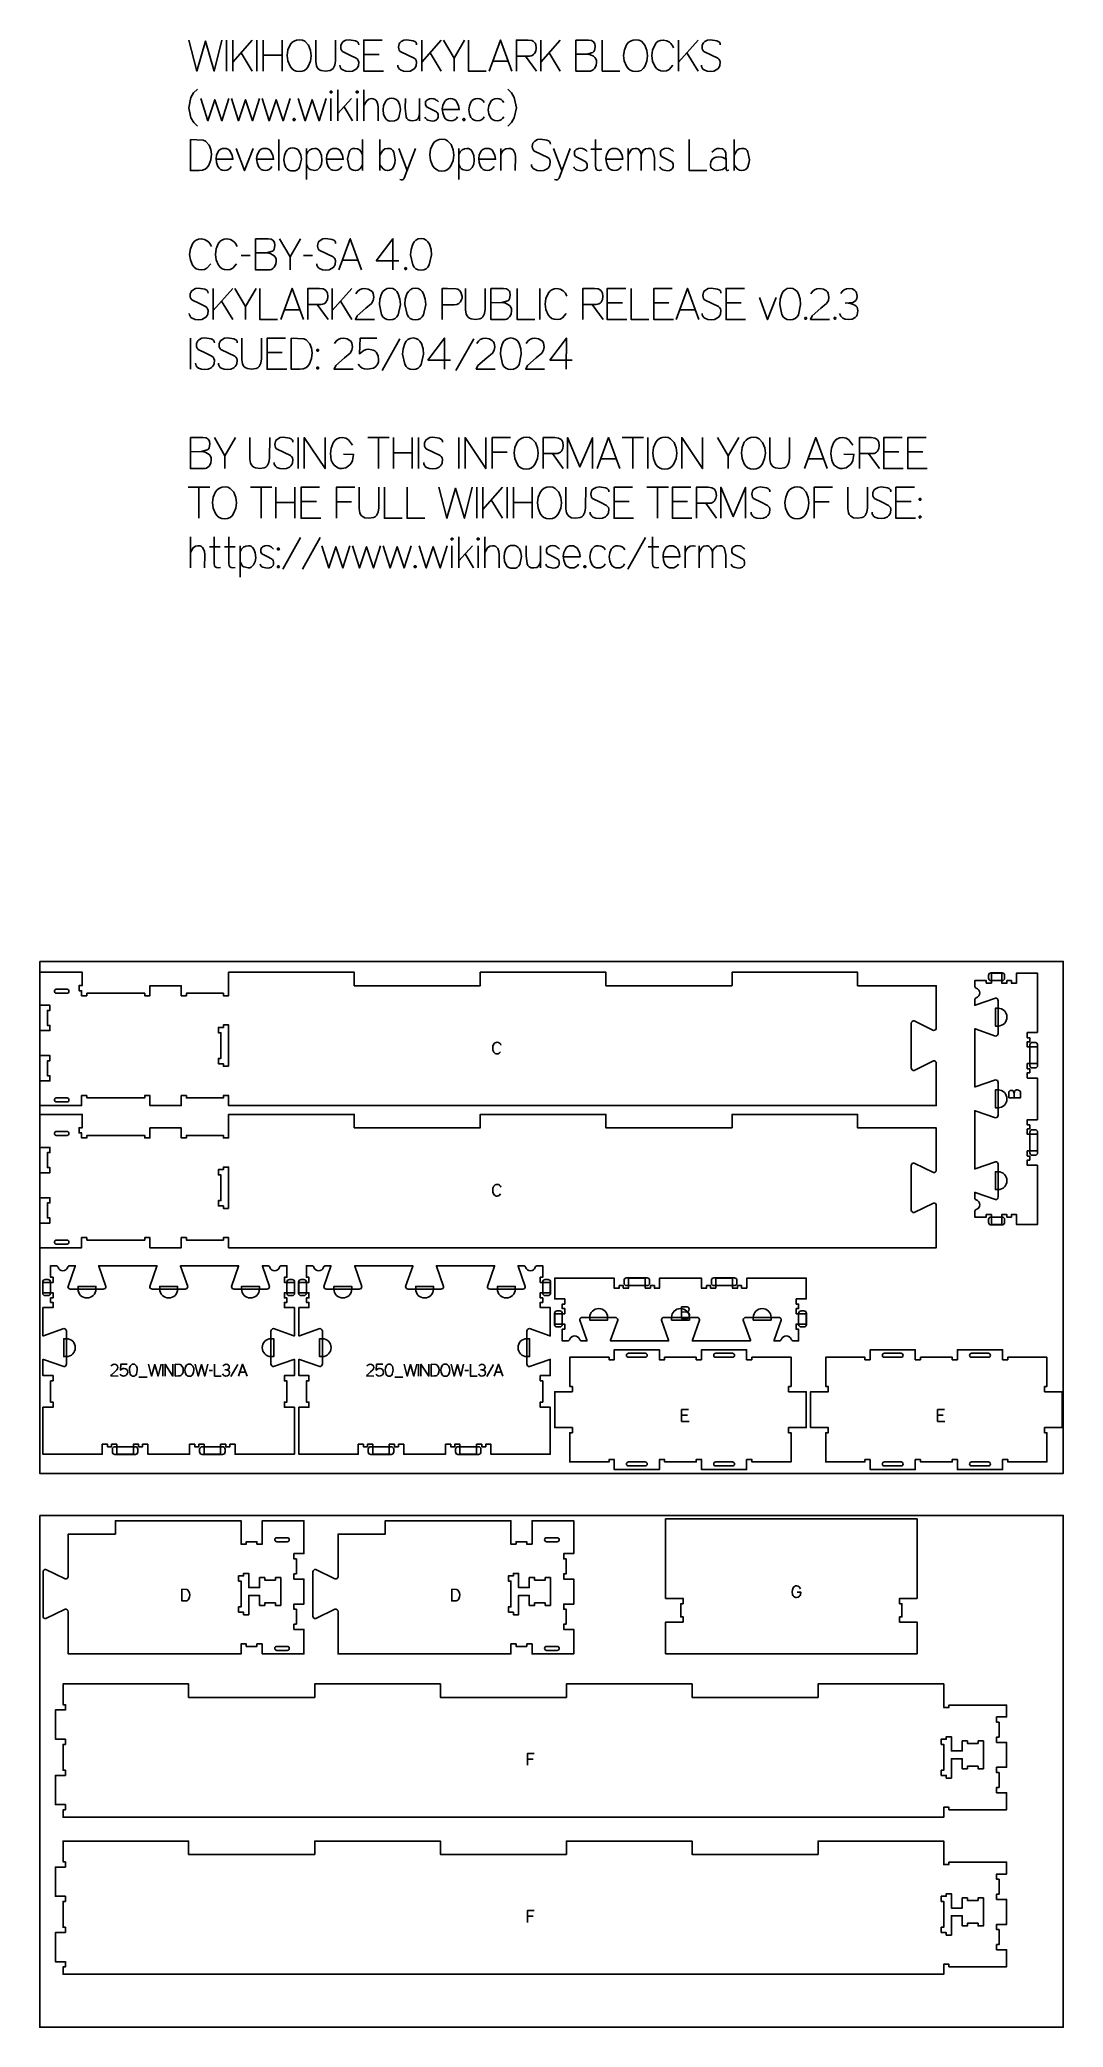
# Model space of a CAD drawing. Header units: millimetres. Extents: x -1220 to 1220, y -1270 to 3467.
import ezdxf

# ---------------------------------------------------------------- set-up
doc = ezdxf.new("R2010")
doc.units = ezdxf.units.MM
for name, color, linetype, true_color in [('0_SHEET_SPRUCEPLY_2440X122', 1, 'Continuous', 0xff0000), ('1_ANYTOOL_1MMDEEP_LABELS_S', 2, 'Continuous', 0xffff00), ('3_ANYTOOL_CUTTHROUGH_INSID', 4, 'Continuous', 0x00ffff), ('4_ANYTOOL_CUTTHROUGH_OUTSI', 5, 'Continuous', 0x0000ff), ('5_ANYTOOL_HALF_MILL_9MM_IN', 3, 'Continuous', 0x00ff00), ('TC', 220, 'Continuous', 0xff00bb)]:
    doc.layers.add(name, color=color, linetype=linetype, true_color=true_color)

msp = doc.modelspace()

# ---------------------------------------------------------------- linework, layer by layer
at = {"layer": '0_SHEET_SPRUCEPLY_2440X122'}
for points in [[(-1220, 1270), (-1220, 50), (1220, 50), (1220, 1270)], [(-1220, -50), (-1220, -1270), (1220, -1270), (1220, -50)]]:
    msp.add_lwpolyline(points, close=True, dxfattribs=at)
at = {"layer": '1_ANYTOOL_1MMDEEP_LABELS_S'}
for p, q in [((-926.8, 310, 0), (-926.8, 282, 0)), ((-808.1, 295, 0), (-816.3, 294.9, 0)), ((-748, 309.6, 0), (-764.1, 280.8, 0)), ((-743.2, 290.9, 0), (-729.3, 290.9, 0)), ((-316.8, 310, 0), (-316.8, 282, 0)), ((-198.1, 295, 0), (-206.3, 294.9, 0)), ((-138, 309.6, 0), (-154.1, 280.8, 0)), ((-133.2, 290.9, 0), (-119.3, 290.9, 0)), ((-983.4, 279.6, 0), (-964.1, 279.6, 0)), ((-373.4, 279.6, 0), (-354.1, 279.6, 0)), ((324, 188.9, 0), (310.3, 188.9, 0)), ((934, 188.9, 0), (920.3, 188.9, 0)), ((-44, -630.7, 0), (-57.5, -630.7, 0)), ((-44, -1005, 0), (-57.5, -1005, 0))]:
    msp.add_line(p, q, dxfattribs=at)
for points in [[(-120.5, 1070.6, 0.131103), (-124.1, 1075.6), (-126.6, 1077.1), (-129.7, 1077.6), (-132.2, 1077.3), (-134.3, 1076.5), (-136.1, 1075.1), (-137.5, 1073.2), (-139.5, 1068.6), (-140.1, 1063.6), (-139.5, 1058.6), (-137.5, 1054), (-136, 1052.1), (-134.1, 1050.7), (-131.9, 1049.9), (-129.4, 1049.6), (-126.8, 1050), (-124.5, 1051.1), (-121.2, 1055)], [(-120.5, 731.8, 0.131103), (-124.1, 736.8), (-126.6, 738.3), (-129.7, 738.8), (-132.2, 738.5), (-134.3, 737.7), (-136.1, 736.3), (-137.5, 734.4), (-139.5, 729.8), (-140.1, 724.8), (-139.5, 719.7), (-137.5, 715.1), (-136, 713.2), (-134.1, 711.9), (-131.9, 711), (-129.4, 710.8), (-126.8, 711.1), (-124.5, 712.3), (-121.2, 716.2)]]:
    msp.add_lwpolyline(points, format="xyb", dxfattribs=at)
for points in [[(1090.2, 945.4), (1118.2, 945.4), (1118.2, 954.4), (1118.3, 956.8), (1118.2, 958.4), (1117.7, 959.8), (1117, 961.1), (1115.9, 962.1), (1113.2, 963.6), (1110.2, 964.1), (1108.5, 963.9), (1107, 963.4), (1105.7, 962.6), (1104.8, 961.4), (1103.5, 958.5), (1102.8, 955.2)], [(1102.9, 945.4), (1102.8, 955.2), (1101.4, 960.5), (1100.6, 961.6), (1099.5, 962.3), (1096.2, 962.9), (1093.6, 962.5), (1092.5, 962), (1091.7, 961.3), (1091, 960.5), (1090.6, 959.4), (1090.2, 956.7), (1090.2, 945.4)], [(310.3, 434.5), (320.1, 434.7), (325.5, 436.1), (326.5, 436.9), (327.2, 438), (327.8, 441.3), (327.4, 443.9), (326.9, 444.9), (326.3, 445.8), (325.4, 446.5), (324.3, 446.9), (321.6, 447.3), (310.3, 447.3)], [(310.3, 447.3), (310.3, 419.3), (319.3, 419.3), (321.7, 419.2), (323.3, 419.3), (324.8, 419.8), (326, 420.5), (327.1, 421.6), (328.5, 424.3), (329, 427.3), (328.8, 429), (328.3, 430.5), (327.5, 431.7), (326.3, 432.7), (323.4, 434), (320.1, 434.7)], [(-1033.4, 282), (-1050.5, 282.1), (-1049, 285.2), (-1041.1, 292.2), (-1036.1, 296.6), (-1034.4, 299.2), (-1033.9, 302.3), (-1034.5, 305.6), (-1035.2, 306.9), (-1036.2, 308), (-1038.9, 309.5), (-1042.2, 310), (-1044.8, 309.7), (-1046.9, 308.8), (-1048.7, 307.3), (-1050.1, 305.2)], [(-1028.8, 286.4), (-1027.2, 284.5), (-1025.2, 283.1), (-1023, 282.3), (-1020.5, 282), (-1015, 283), (-1012.9, 284.5), (-1011.2, 287), (-1010.6, 288.8), (-1010.3, 290.6), (-1010.9, 294.2), (-1012.6, 297.3), (-1013.8, 298.5), (-1015.3, 299.3), (-1019.1, 300), (-1021.6, 299.7), (-1023.7, 298.9), (-1027.7, 296), (-1027, 310), (-1011.9, 310)], [(-960.9, 310), (-953.7, 282), (-945.8, 309.2), (-937.9, 282), (-930.9, 310)], [(-921.2, 282), (-921.2, 310), (-902.5, 282), (-902.5, 310)], [(-849.5, 310), (-842.3, 282), (-834.4, 309.2), (-826.5, 282), (-819.5, 310)], [(-803.3, 310), (-803.3, 282), (-787.3, 282)], [(-776.4, 296.7), (-773.3, 296.2), (-770.4, 295.1), (-769.2, 294.2), (-768.3, 293.1), (-767.8, 291.6), (-767.6, 289.9), (-768.2, 286.3), (-768.9, 284.9), (-769.9, 283.8), (-772.7, 282.5), (-776.3, 282), (-778.9, 282.3), (-781.1, 283.3), (-782.8, 285), (-784.1, 287.3)], [(-783.1, 305.4), (-781.7, 307.4), (-780, 308.8), (-777.9, 309.7), (-775.4, 310), (-772.6, 309.6), (-770.3, 308.2), (-769.4, 307.3), (-768.8, 306.1), (-768.3, 303.2), (-768.6, 300.9), (-769.4, 299.3), (-770.6, 298.1), (-772.1, 297.4), (-779, 296.7)], [(-746.4, 282), (-736.3, 310), (-725.9, 282)], [(-423.4, 282), (-440.5, 282.1), (-439, 285.2), (-431.1, 292.2), (-426.1, 296.6), (-424.4, 299.2), (-423.9, 302.3), (-424.5, 305.6), (-425.2, 306.9), (-426.2, 308), (-428.9, 309.5), (-432.2, 310), (-434.8, 309.7), (-436.9, 308.8), (-438.7, 307.3), (-440.1, 305.2)], [(-418.8, 286.4), (-417.2, 284.5), (-415.2, 283.1), (-413, 282.3), (-410.5, 282), (-405, 283), (-402.9, 284.5), (-401.2, 287), (-400.6, 288.8), (-400.3, 290.6), (-400.9, 294.2), (-402.6, 297.3), (-403.8, 298.5), (-405.3, 299.3), (-409.1, 300), (-411.6, 299.7), (-413.7, 298.9), (-417.7, 296), (-417, 310), (-401.9, 310)], [(-350.9, 310), (-343.7, 282), (-335.8, 309.2), (-327.9, 282), (-320.9, 310)], [(-311.2, 282), (-311.2, 310), (-292.5, 282), (-292.5, 310)], [(-239.5, 310), (-232.3, 282), (-224.4, 309.2), (-216.5, 282), (-209.5, 310)], [(-193.3, 310), (-193.3, 282), (-177.3, 282)], [(-166.4, 296.7), (-163.3, 296.2), (-160.4, 295.1), (-159.2, 294.2), (-158.3, 293.1), (-157.8, 291.6), (-157.6, 289.9), (-158.2, 286.3), (-158.9, 284.9), (-159.9, 283.8), (-162.7, 282.5), (-166.3, 282), (-168.9, 282.3), (-171.1, 283.3), (-172.8, 285), (-174.1, 287.3)], [(-173.1, 305.4), (-171.7, 307.4), (-170, 308.8), (-167.9, 309.7), (-165.4, 310), (-162.6, 309.6), (-160.3, 308.2), (-159.4, 307.3), (-158.8, 306.1), (-158.3, 303.2), (-158.6, 300.9), (-159.4, 299.3), (-160.6, 298.1), (-162.1, 297.4), (-169, 296.7)], [(-136.4, 282), (-126.3, 310), (-115.9, 282)], [(328, 173.9), (310.3, 173.9), (310.3, 201.9), (326.9, 201.9)], [(938, 173.9), (920.3, 173.9), (920.3, 201.9), (936.9, 201.9)], [(585.6, -233.1), (594.7, -233.1), (593.7, -238.7), (592.7, -240.9), (591.2, -242.7), (587.8, -245.2), (584, -246), (582.1, -245.8), (580.3, -245.2), (577, -242.7), (575.6, -240.8), (574.6, -238.5), (573.8, -232.5), (574.4, -227.5), (576.2, -222.7), (577.7, -220.6), (579.6, -219.2), (581.9, -218.3), (584.7, -218), (587.7, -218.5), (590.1, -220.1), (593.6, -224.9)], [(-41, -617.7), (-57.5, -617.7), (-57.5, -645.7)], [(-41, -992), (-57.5, -992), (-57.5, -1020)]]:
    msp.add_lwpolyline(points, dxfattribs=at)
for points in [[(-996.9, 310.2), (-994.4, 309.9), (-992.3, 308.8), (-990.7, 307.2), (-989.4, 305.2), (-987.9, 300.5), (-987.5, 295.6), (-989.5, 286.4), (-990.7, 284.4), (-992.3, 282.9), (-994.4, 282), (-996.9, 281.8), (-999.5, 282), (-1001.5, 282.9), (-1003.2, 284.4), (-1004.4, 286.4), (-1006.3, 295.7), (-1005.9, 300.5), (-1004.4, 305.2), (-1003.2, 307.2), (-1001.5, 308.8), (-999.5, 309.9)], [(-896.9, 310), (-896.9, 282), (-888.9, 282.1), (-886, 282.4), (-883.6, 283.3), (-881.7, 284.7), (-880.3, 286.8), (-878.4, 291.5), (-877.8, 296.6), (-878.4, 300.9), (-880.1, 304.9), (-883.4, 308.4), (-885.4, 309.3)], [(-862.8, 310.3), (-860.2, 310), (-858.1, 308.9), (-854.9, 305.4), (-853, 300.8), (-852.4, 295.8), (-853.1, 291.1), (-855, 286.3), (-856.5, 284.2), (-858.3, 282.7), (-860.6, 281.8), (-863.1, 281.6), (-865.8, 281.9), (-868.1, 282.8), (-870, 284.3), (-871.5, 286.4), (-873.4, 291.2), (-874.1, 296.1), (-873.4, 301.1), (-871.4, 305.8), (-869.8, 307.8), (-867.9, 309.2), (-865.6, 310)], [(-386.9, 310.2), (-384.4, 309.9), (-382.3, 308.8), (-380.7, 307.2), (-379.4, 305.2), (-377.9, 300.5), (-377.5, 295.6), (-379.5, 286.4), (-380.7, 284.4), (-382.3, 282.9), (-384.4, 282), (-386.9, 281.8), (-389.5, 282), (-391.5, 282.9), (-393.2, 284.4), (-394.4, 286.4), (-396.3, 295.7), (-395.9, 300.5), (-394.4, 305.2), (-393.2, 307.2), (-391.5, 308.8), (-389.5, 309.9)], [(-286.9, 310), (-286.9, 282), (-278.9, 282.1), (-276, 282.4), (-273.6, 283.3), (-271.7, 284.7), (-270.3, 286.8), (-268.4, 291.5), (-267.8, 296.6), (-268.4, 300.9), (-270.1, 304.9), (-273.4, 308.4), (-275.4, 309.3)], [(-252.8, 310.3), (-250.2, 310), (-248.1, 308.9), (-244.9, 305.4), (-243, 300.8), (-242.4, 295.8), (-243.1, 291.1), (-245, 286.3), (-246.5, 284.2), (-248.3, 282.7), (-250.6, 281.8), (-253.1, 281.6), (-255.8, 281.9), (-258.1, 282.8), (-260, 284.3), (-261.5, 286.4), (-263.4, 291.2), (-264.1, 296.1), (-263.4, 301.1), (-261.4, 305.8), (-259.8, 307.8), (-257.9, 309.2), (-255.6, 310)], [(-881, -226), (-881, -254), (-873.1, -254), (-870.2, -253.6), (-867.8, -252.7), (-865.9, -251.3), (-864.4, -249.3), (-862.6, -244.5), (-862, -239.4), (-862.6, -235.1), (-864.3, -231.2), (-867.6, -227.6), (-869.6, -226.7)], [(-237.8, -226), (-237.8, -254), (-229.9, -254), (-227, -253.6), (-224.6, -252.7), (-222.7, -251.3), (-221.2, -249.3), (-219.4, -244.5), (-218.8, -239.4), (-219.4, -235.1), (-221.1, -231.2), (-224.4, -227.6), (-226.3, -226.7)]]:
    msp.add_lwpolyline(points, close=True, dxfattribs=at)
at = {"layer": '3_ANYTOOL_CUTTHROUGH_INSID'}
for points in [[(-1155, 1203.7), (-1180.7, 1203.7), (-1181.5, 1203.7), (-1182.3, 1203.4), (-1183, 1202.9), (-1184.1, 1201.6), (-1184.7, 1199.9), (-1184.7, 1198.1), (-1184.1, 1196.4), (-1183, 1195.1), (-1182.3, 1194.6), (-1181.5, 1194.3), (-1180.7, 1194.2), (-1155, 1194.2, 1)], [(-1155, 935.2, 1), (-1155, 944.7), (-1180.7, 944.7), (-1181.5, 944.7), (-1182.3, 944.4), (-1183, 943.9), (-1184.1, 942.6), (-1184.7, 940.9), (-1184.7, 939.1), (-1184.1, 937.4), (-1183, 936.1), (-1182.3, 935.6), (-1181.5, 935.3), (-1180.7, 935.2)], [(-1155, 864.9), (-1180.7, 864.9), (-1181.5, 864.8), (-1182.3, 864.6), (-1183, 864.1), (-1184.1, 862.7), (-1184.7, 861), (-1184.7, 859.3), (-1184.1, 857.6), (-1183, 856.2), (-1182.3, 855.8), (-1181.5, 855.5), (-1180.7, 855.4), (-1155, 855.4, 1)], [(-1155, 596.4, 1), (-1155, 605.9), (-1180.7, 605.9), (-1181.5, 605.8), (-1182.3, 605.6), (-1183, 605.1), (-1184.1, 603.7), (-1184.7, 602), (-1184.7, 600.3), (-1184.1, 598.6), (-1183, 597.2), (-1182.3, 596.8), (-1181.5, 596.5), (-1180.7, 596.4)], [(223.5, 326.7), (183.5, 326.7, -1), (183.5, 336.2), (223.5, 336.2, -1)], [(431.5, 326.7), (391.5, 326.7, -1), (391.5, 336.2), (431.5, 336.2, -1)], [(793.5, 326.7, -1), (793.5, 336.2), (833.5, 336.2, -1), (833.5, 326.7)], [(1001.5, 326.7, -1), (1001.5, 336.2), (1041.5, 336.2, -1), (1041.5, 326.7)], [(223.5, 77.2, -1), (223.5, 67.7), (183.5, 67.7, -1), (183.5, 77.2)], [(431.5, 77.2, -1), (431.5, 67.7), (391.5, 67.7, -1), (391.5, 77.2)], [(793.5, 77.2), (833.5, 77.2, -1), (833.5, 67.7), (793.5, 67.7, -1)], [(1001.5, 77.2), (1041.5, 77.2, -1), (1041.5, 67.7), (1001.5, 67.7, -1)], [(-654.9, -103.3, 1), (-654.9, -112.8), (-629.1, -112.8), (-628.3, -112.7), (-627.6, -112.5), (-626.8, -112), (-625.7, -110.6), (-625.2, -108.9), (-625.2, -107.2), (-625.7, -105.5), (-626.8, -104.1), (-627.6, -103.7), (-628.3, -103.4), (-629.1, -103.3)], [(-11.6, -103.3, 1), (-11.6, -112.8), (14.1, -112.8), (14.9, -112.7), (15.7, -112.5), (16.4, -112), (17.5, -110.6), (18.1, -108.9), (18.1, -107.2), (17.5, -105.5), (16.4, -104.1), (15.7, -103.7), (14.9, -103.4), (14.1, -103.3)], [(-654.9, -371.8), (-629.1, -371.8), (-628.3, -371.7), (-627.6, -371.5), (-626.8, -371), (-625.7, -369.6), (-625.2, -367.9), (-625.2, -366.2), (-625.7, -364.5), (-626.8, -363.1), (-627.6, -362.7), (-628.3, -362.4), (-629.1, -362.3), (-654.9, -362.3, 1)], [(-11.6, -371.8), (14.1, -371.8), (14.9, -371.7), (15.7, -371.5), (16.4, -371), (17.5, -369.6), (18.1, -367.9), (18.1, -366.2), (17.5, -364.5), (16.4, -363.1), (15.7, -362.7), (14.9, -362.4), (14.1, -362.3), (-11.6, -362.3, 1)]]:
    msp.add_lwpolyline(points, format="xyb", close=True, dxfattribs=at)
for points in [[(-769.7, 1020.3), (-769.7, 1118.8), (-782.2, 1118.8), (-782.2, 1112.8), (-794.2, 1112.8), (-794.2, 1100.3), (-788.2, 1100.3), (-788.2, 1038.8), (-794.2, 1038.8), (-794.2, 1026.3), (-782.2, 1026.3), (-782.2, 1020.3)], [(-769.7, 681.5), (-769.7, 780), (-782.2, 780), (-782.2, 774), (-794.2, 774), (-794.2, 761.5), (-788.2, 761.5), (-788.2, 700), (-794.2, 700), (-794.2, 687.5), (-782.2, 687.5), (-782.2, 681.5)], [(-746.1, -280.8), (-734.1, -280.8), (-734.1, -286.8), (-721.6, -286.8), (-721.6, -240.8), (-696.1, -240.8), (-696.1, -264.8), (-683.6, -264.8), (-683.6, -258.8), (-658.1, -258.8), (-658.1, -264.8), (-645.6, -264.8), (-645.6, -198.3), (-658.1, -198.3), (-658.1, -204.3), (-683.6, -204.3), (-683.6, -198.3), (-696.1, -198.3), (-696.1, -222.3), (-721.6, -222.3), (-721.6, -188.3), (-734.1, -188.3), (-734.1, -194.3), (-746.1, -194.3), (-746.1, -206.8), (-740.1, -206.8), (-740.1, -268.3), (-746.1, -268.3)], [(-102.9, -280.8), (-90.9, -280.8), (-90.9, -286.8), (-78.4, -286.8), (-78.4, -240.8), (-52.9, -240.8), (-52.9, -264.8), (-40.4, -264.8), (-40.4, -258.8), (-14.9, -258.8), (-14.9, -264.8), (-2.4, -264.8), (-2.4, -198.3), (-14.9, -198.3), (-14.9, -204.3), (-40.4, -204.3), (-40.4, -198.3), (-52.9, -198.3), (-52.9, -222.3), (-78.4, -222.3), (-78.4, -188.3), (-90.9, -188.3), (-90.9, -194.3), (-102.9, -194.3), (-102.9, -206.8), (-96.9, -206.8), (-96.9, -268.3), (-102.9, -268.3)], [(929, -669.9), (935, -669.9), (935, -670), (941, -670), (941, -676), (953.5, -676), (953.5, -630), (979, -630), (979, -654), (991.5, -654), (991.5, -648), (1017, -648), (1017, -654), (1029.5, -654), (1029.5, -587.5), (1017, -587.5), (1017, -593.5), (991.5, -593.5), (991.5, -587.5), (979, -587.5), (979, -611.5), (953.5, -611.5), (953.5, -577.5), (941, -577.5), (941, -583.5), (935.5, -583.5), (935.5, -583.4), (929, -583.4), (929, -595.9), (935, -595.9), (935, -657.4), (929, -657.4)], [(929, -1044.2), (935, -1044.2), (935, -1044.3), (941, -1044.3), (941, -1050.3), (953.5, -1050.3), (953.5, -1004.3), (979, -1004.3), (979, -1028.3), (991.5, -1028.3), (991.5, -1022.3), (1017, -1022.3), (1017, -1028.3), (1029.5, -1028.3), (1029.5, -961.8), (1017, -961.8), (1017, -967.8), (991.5, -967.8), (991.5, -961.8), (979, -961.8), (979, -985.8), (953.5, -985.8), (953.5, -951.8), (941, -951.8), (941, -957.8), (935.5, -957.8), (935.5, -957.7), (929, -957.7), (929, -970.2), (935, -970.2), (935, -1031.7), (929, -1031.7)]]:
    msp.add_lwpolyline(points, close=True, dxfattribs=at)
at = {"layer": '4_ANYTOOL_CUTTHROUGH_OUTSI'}
for points in [[(730, 1212.2), (917.3, 1212.2), (917.3, 1111.6, -0.461531), (910.6, 1105.9), (864.6, 1128.6), (864.5, 1128.6, 0.463455), (857.3, 1122.4), (857.3, 1016.6, 0.463455), (864.5, 1010.4), (864.6, 1010.4), (910.6, 1033.1, -0.461531), (917.3, 1027.4), (917.3, 926.7), (-769.7, 926.7), (-769.7, 950.5, 0.414214), (-770, 950.7), (-782, 950.7, 0.414214), (-782.2, 950.5), (-782.2, 944.7), (-870.2, 944.7), (-870.2, 950.5, 0.414214), (-870.5, 950.7), (-882.5, 950.7, 0.414214), (-882.7, 950.5), (-882.7, 926.7), (-957.2, 926.7), (-957.2, 950.5, 0.414214), (-957.5, 950.7), (-969.5, 950.7, 0.414214), (-969.7, 950.5), (-969.7, 944.7), (-1107.7, 944.7), (-1107.7, 950.5, 0.414214), (-1108, 950.7), (-1120, 950.7, 0.414214), (-1120.2, 950.5), (-1120.2, 926.7), (-1219.7, 926.7), (-1219.7, 985.2), (-1196, 985.2, 0.414214), (-1195.8, 985.5), (-1195.8, 997.5, 0.414214), (-1196, 997.7), (-1201.8, 997.7), (-1201.8, 1033.2), (-1196, 1033.2, 0.414214), (-1195.8, 1033.5), (-1195.8, 1045.5, 0.414214), (-1196, 1045.7), (-1219.7, 1045.7), (-1219.7, 1105.2), (-1196, 1105.2, 0.414214), (-1195.8, 1105.5), (-1195.8, 1117.5, 0.414214), (-1196, 1117.7), (-1201.8, 1117.7), (-1201.8, 1153.2), (-1196, 1153.2, 0.414214), (-1195.8, 1153.5), (-1195.8, 1165.5, 0.414214), (-1196, 1165.7), (-1219.7, 1165.7), (-1219.7, 1244.2), (-1118.8, 1244.2), (-1118.8, 1212.7), (-1126, 1212.7, 0.414214), (-1126.2, 1212.5), (-1126.2, 1200.5, 0.414214), (-1126, 1200.2), (-1120.2, 1200.2), (-1120.2, 1188.5, 0.414214), (-1120, 1188.2), (-1108, 1188.2, 0.414214), (-1107.7, 1188.5), (-1107.7, 1194.2), (-969.7, 1194.2), (-969.7, 1188.5, 0.414214), (-969.5, 1188.2), (-957.5, 1188.2, 0.414214), (-957.2, 1188.5), (-957.2, 1212.2), (-882.7, 1212.2), (-882.7, 1188.5, 0.414214), (-882.5, 1188.2), (-870.5, 1188.2, 0.414214), (-870.2, 1188.5), (-870.2, 1194.2), (-782.2, 1194.2), (-782.2, 1188.5, 0.414214), (-782, 1188.2), (-770, 1188.2, 0.414214), (-769.7, 1188.5), (-769.7, 1244.2), (-470.3, 1244.2), (-470.3, 1212.5, 0.414214), (-470, 1212.2), (-170, 1212.2, 0.414214), (-169.7, 1212.5), (-169.7, 1244.2), (129.8, 1244.2), (129.8, 1212.5, 0.414214), (130, 1212.2), (430, 1212.2, 0.414214), (430.3, 1212.5), (430.3, 1244.2), (729.8, 1244.2), (729.8, 1212.5, 0.414214)], [(1010.2, 970.9), (1008.8, 970.7), (1008.8, 1109.4), (1010.2, 1109.1), (1058.4, 1092.2), (1058.5, 1092.2, 0.414214), (1064.8, 1098.5), (1064.8, 1176.5, 0.414214), (1058.5, 1182.7), (1058.4, 1182.7), (1010.1, 1165.8), (1008.8, 1165.6), (1008.8, 1178, -0.317837), (1012.6, 1183.4, 0.707107), (1012.6, 1206.5, -0.317837), (1008.8, 1211.9), (1008.8, 1224.3), (1036.3, 1224.3), (1036.3, 1218.6, 0.414214), (1036.5, 1218.3), (1048.5, 1218.3, 0.414214), (1048.8, 1218.6), (1048.8, 1242.3), (1073.3, 1242.3), (1073.3, 1218.6, 0.414214), (1073.5, 1218.3), (1085.5, 1218.3, 0.414214), (1085.8, 1218.6), (1085.8, 1224.3), (1096.3, 1224.3), (1096.3, 1218.6, 0.414214), (1096.5, 1218.3), (1108.5, 1218.3, 0.414214), (1108.8, 1218.6), (1108.8, 1242.3), (1158.3, 1242.3), (1158.3, 1100.8), (1134.5, 1100.8, 0.414214), (1134.3, 1100.6), (1134.3, 1088.6, 0.414214), (1134.5, 1088.3), (1140.3, 1088.3), (1140.3, 1078.8), (1134.5, 1078.8, 0.414214), (1134.3, 1078.6), (1134.3, 1066.6, 0.414214), (1134.5, 1066.3), (1158.3, 1066.3), (1158.3, 1026.8), (1134.5, 1026.8, 0.414214), (1134.3, 1026.6), (1134.3, 1014.6, 0.414214), (1134.5, 1014.3), (1140.3, 1014.3), (1140.3, 1004.8), (1134.5, 1004.8, 0.414214), (1134.3, 1004.6), (1134.3, 992.6, 0.414214), (1134.5, 992.3), (1158.3, 992.3), (1158.3, 892.8), (1134.5, 892.8, 0.414214), (1134.3, 892.6), (1134.3, 880.6, 0.414214), (1134.5, 880.3), (1140.3, 880.3), (1140.3, 870.8), (1134.5, 870.8, 0.414214), (1134.3, 870.6), (1134.3, 858.6, 0.414214), (1134.5, 858.3), (1158.3, 858.3), (1158.3, 818.8), (1134.5, 818.8, 0.414214), (1134.3, 818.6), (1134.3, 806.6, 0.414214), (1134.5, 806.3), (1140.3, 806.3), (1140.3, 796.8), (1134.5, 796.8, 0.414214), (1134.3, 796.6), (1134.3, 784.6, 0.414214), (1134.5, 784.3), (1158.3, 784.3), (1158.3, 642.8), (1108.8, 642.8), (1108.8, 666.6, 0.414214), (1108.5, 666.8), (1096.5, 666.8, 0.414214), (1096.3, 666.6), (1096.3, 660.8), (1085.8, 660.8), (1085.8, 666.6, 0.414214), (1085.5, 666.8), (1073.5, 666.8, 0.414214), (1073.3, 666.6), (1073.3, 642.8), (1048.8, 642.8), (1048.8, 666.6, 0.414214), (1048.5, 666.8), (1036.5, 666.8, 0.414214), (1036.3, 666.6), (1036.3, 660.8), (1008.8, 660.8), (1008.8, 673.2, -0.317837), (1012.6, 678.7, 0.707107), (1012.6, 701.8, -0.317837), (1008.8, 707.2), (1008.8, 719.6), (1010.2, 719.3), (1058.4, 702.4), (1058.5, 702.4, 0.414214), (1064.8, 708.7), (1064.8, 786.7, 0.414214), (1058.5, 792.9), (1058.4, 792.9), (1010.1, 776), (1008.8, 775.8), (1008.8, 914.5), (1010.2, 914.2), (1058.4, 897.3), (1058.5, 897.3, 0.414214), (1064.8, 903.6), (1064.8, 981.6, 0.414214), (1058.5, 987.8), (1058.4, 987.8)], [(730, 873.4), (917.3, 873.4), (917.3, 772.7, -0.461531), (910.6, 767.1), (864.6, 789.7), (864.5, 789.7, 0.463455), (857.3, 783.6), (857.3, 677.7, 0.463455), (864.5, 671.6), (864.6, 671.6), (910.6, 694.3, -0.461531), (917.3, 688.6), (917.3, 587.9), (-769.7, 587.9), (-769.7, 611.7, 0.414214), (-770, 611.9), (-782, 611.9, 0.414214), (-782.2, 611.7), (-782.2, 605.9), (-870.2, 605.9), (-870.2, 611.7, 0.414214), (-870.5, 611.9), (-882.5, 611.9, 0.414214), (-882.7, 611.7), (-882.7, 587.9), (-957.2, 587.9), (-957.2, 611.7, 0.414214), (-957.5, 611.9), (-969.5, 611.9, 0.414214), (-969.7, 611.7), (-969.7, 605.9), (-1107.7, 605.9), (-1107.7, 611.7, 0.414214), (-1108, 611.9), (-1120, 611.9, 0.414214), (-1120.2, 611.7), (-1120.2, 587.9), (-1219.7, 587.9), (-1219.7, 646.4), (-1196, 646.4, 0.414214), (-1195.8, 646.7), (-1195.8, 658.7, 0.414214), (-1196, 658.9), (-1201.8, 658.9), (-1201.8, 694.4), (-1196, 694.4, 0.414214), (-1195.8, 694.7), (-1195.8, 706.7, 0.414214), (-1196, 706.9), (-1219.7, 706.9), (-1219.7, 766.4), (-1196, 766.4, 0.414214), (-1195.8, 766.7), (-1195.8, 778.7, 0.414214), (-1196, 778.9), (-1201.8, 778.9), (-1201.8, 814.4), (-1196, 814.4, 0.414214), (-1195.8, 814.7), (-1195.8, 826.7, 0.414214), (-1196, 826.9), (-1219.7, 826.9), (-1219.7, 905.4), (-1118.8, 905.4), (-1118.8, 873.9), (-1126, 873.9, 0.414214), (-1126.2, 873.7), (-1126.2, 861.7, 0.414214), (-1126, 861.4), (-1120.2, 861.4), (-1120.2, 849.7, 0.414214), (-1120, 849.4), (-1108, 849.4, 0.414214), (-1107.7, 849.7), (-1107.7, 855.4), (-969.7, 855.4), (-969.7, 849.7, 0.414214), (-969.5, 849.4), (-957.5, 849.4, 0.414214), (-957.2, 849.7), (-957.2, 873.4), (-882.7, 873.4), (-882.7, 849.7, 0.414214), (-882.5, 849.4), (-870.5, 849.4, 0.414214), (-870.2, 849.7), (-870.2, 855.4), (-782.2, 855.4), (-782.2, 849.7, 0.414214), (-782, 849.4), (-770, 849.4, 0.414214), (-769.7, 849.7), (-769.7, 905.4), (-470.3, 905.4), (-470.3, 873.7, 0.414214), (-470, 873.4), (-170, 873.4, 0.414214), (-169.7, 873.7), (-169.7, 905.4), (129.8, 905.4), (129.8, 873.7, 0.414214), (130, 873.4), (430, 873.4, 0.414214), (430.3, 873.7), (430.3, 905.4), (729.8, 905.4), (729.8, 873.7, 0.414214)], [(-1156.3, 388.7), (-1156.3, 310.7, -0.414214), (-1162.5, 304.5), (-1162.6, 304.5), (-1210.9, 321.4), (-1212.3, 321.6), (-1212.3, 283), (-1188.5, 283, -0.414214), (-1188.3, 282.8), (-1188.3, 270.8, -0.414214), (-1188.5, 270.5), (-1194.3, 270.5), (-1194.3, 220), (-1188.5, 220, -0.414214), (-1188.3, 219.8), (-1188.3, 207.8, -0.414214), (-1188.5, 207.5), (-1212.3, 207.5), (-1212.3, 95.5), (-1070.8, 95.5), (-1070.8, 119.3, -0.414214), (-1070.5, 119.5), (-1058.5, 119.5, -0.414214), (-1058.3, 119.3), (-1058.3, 113.5), (-1048.8, 113.5), (-1048.8, 119.3, -0.414214), (-1048.5, 119.5), (-1036.5, 119.5, -0.414214), (-1036.3, 119.3), (-1036.3, 95.5), (-996.8, 95.5), (-996.8, 119.3, -0.414214), (-996.5, 119.5), (-984.5, 119.5, -0.414214), (-984.3, 119.3), (-984.3, 113.5), (-974.8, 113.5), (-974.8, 119.3, -0.414214), (-974.5, 119.5), (-962.5, 119.5, -0.414214), (-962.3, 119.3), (-962.3, 95.5), (-862.8, 95.5), (-862.8, 119.3, -0.414214), (-862.5, 119.5), (-850.5, 119.5, -0.414214), (-850.3, 119.3), (-850.3, 113.5), (-840.8, 113.5), (-840.8, 119.3, -0.414214), (-840.5, 119.5), (-828.5, 119.5, -0.414214), (-828.3, 119.3), (-828.3, 95.5), (-788.8, 95.5), (-788.8, 119.3, -0.414214), (-788.5, 119.5), (-776.5, 119.5, -0.414214), (-776.3, 119.3), (-776.3, 113.5), (-766.8, 113.5), (-766.8, 119.3, -0.414214), (-766.5, 119.5), (-754.5, 119.5, -0.414214), (-754.3, 119.3), (-754.3, 95.5), (-612.8, 95.5), (-612.8, 207.5), (-636.5, 207.5, -0.414214), (-636.8, 207.8), (-636.8, 219.8, -0.414214), (-636.5, 220), (-630.8, 220), (-630.8, 270.5), (-636.5, 270.5, -0.414214), (-636.8, 270.8), (-636.8, 282.8, -0.414214), (-636.5, 283), (-612.8, 283), (-612.8, 321.6), (-614.2, 321.4), (-662.4, 304.5), (-662.5, 304.5, -0.414214), (-668.8, 310.7), (-668.8, 388.7, -0.414214), (-662.5, 395), (-662.4, 395), (-614.1, 378.1), (-612.8, 377.8), (-612.8, 445), (-636.5, 445, -0.414214), (-636.8, 445.3), (-636.8, 457.3, -0.414214), (-636.5, 457.5), (-630.8, 457.5), (-630.8, 468), (-636.5, 468, -0.414214), (-636.8, 468.3), (-636.8, 480.3, -0.414214), (-636.5, 480.5), (-612.8, 480.5), (-612.8, 505), (-636.5, 505, -0.414214), (-636.8, 505.3), (-636.8, 517.3, -0.414214), (-636.5, 517.5), (-630.8, 517.5), (-630.8, 545), (-643.2, 545, 0.317837), (-648.6, 541.2, -0.707107), (-671.7, 541.2, 0.317837), (-677.1, 545), (-689.5, 545), (-689.3, 543.6), (-672.4, 495.4), (-672.4, 495.3, -0.414214), (-678.6, 489), (-756.6, 489, -0.414214), (-762.9, 495.3), (-762.8, 495.4), (-745.9, 543.6), (-745.7, 545), (-884.4, 545), (-884.2, 543.6), (-867.3, 495.4), (-867.3, 495.3, -0.414214), (-873.5, 489), (-951.5, 489, -0.414214), (-957.8, 495.3), (-957.7, 495.4), (-940.8, 543.6), (-940.6, 545), (-1079.3, 545), (-1079.1, 543.6), (-1062.2, 495.4), (-1062.2, 495.3, -0.414214), (-1068.4, 489), (-1146.4, 489, -0.414214), (-1152.7, 495.3), (-1152.6, 495.4), (-1135.7, 543.6), (-1135.5, 545), (-1147.9, 545, 0.317837), (-1153.3, 541.2, -0.707107), (-1176.4, 541.2, 0.317837), (-1181.9, 545), (-1194.3, 545), (-1194.3, 517.5), (-1188.5, 517.5, -0.414214), (-1188.3, 517.3), (-1188.3, 505.3, -0.414214), (-1188.5, 505), (-1212.3, 505), (-1212.3, 480.5), (-1188.5, 480.5, -0.414214), (-1188.3, 480.3), (-1188.3, 468.3, -0.414214), (-1188.5, 468), (-1194.3, 468), (-1194.3, 457.5), (-1188.5, 457.5, -0.414214), (-1188.3, 457.3), (-1188.3, 445.3, -0.414214), (-1188.5, 445), (-1212.3, 445), (-1212.3, 377.8), (-1210.9, 378.1), (-1162.6, 395), (-1162.5, 395, -0.414214)], [(-58.8, 388.7), (-58.8, 310.7, 0.414214), (-52.5, 304.5), (-52.4, 304.5), (-4.1, 321.4), (-2.8, 321.6), (-2.8, 283), (-26.5, 283, 0.414214), (-26.8, 282.8), (-26.8, 270.8, 0.414214), (-26.5, 270.5), (-20.8, 270.5), (-20.8, 220), (-26.5, 220, 0.414214), (-26.8, 219.8), (-26.8, 207.8, 0.414214), (-26.5, 207.5), (-2.8, 207.5), (-2.8, 95.5), (-144.3, 95.5), (-144.3, 119.3, 0.414214), (-144.5, 119.5), (-156.5, 119.5, 0.414214), (-156.8, 119.3), (-156.8, 113.5), (-166.3, 113.5), (-166.3, 119.3, 0.414214), (-166.5, 119.5), (-178.5, 119.5, 0.414214), (-178.8, 119.3), (-178.8, 95.5), (-218.3, 95.5), (-218.3, 119.3, 0.414214), (-218.5, 119.5), (-230.5, 119.5, 0.414214), (-230.8, 119.3), (-230.8, 113.5), (-240.3, 113.5), (-240.3, 119.3, 0.414214), (-240.5, 119.5), (-252.5, 119.5, 0.414214), (-252.8, 119.3), (-252.8, 95.5), (-352.3, 95.5), (-352.3, 119.3, 0.414214), (-352.5, 119.5), (-364.5, 119.5, 0.414214), (-364.8, 119.3), (-364.8, 113.5), (-374.3, 113.5), (-374.3, 119.3, 0.414214), (-374.5, 119.5), (-386.5, 119.5, 0.414214), (-386.8, 119.3), (-386.8, 95.5), (-426.3, 95.5), (-426.3, 119.3, 0.414214), (-426.5, 119.5), (-438.5, 119.5, 0.414214), (-438.8, 119.3), (-438.8, 113.5), (-448.3, 113.5), (-448.3, 119.3, 0.414214), (-448.5, 119.5), (-460.5, 119.5, 0.414214), (-460.8, 119.3), (-460.8, 95.5), (-602.3, 95.5), (-602.3, 207.5), (-578.5, 207.5, 0.414214), (-578.3, 207.8), (-578.3, 219.8, 0.414214), (-578.5, 220), (-584.3, 220), (-584.3, 270.5), (-578.5, 270.5, 0.414214), (-578.3, 270.8), (-578.3, 282.8, 0.414214), (-578.5, 283), (-602.3, 283), (-602.3, 321.6), (-600.9, 321.4), (-552.6, 304.5), (-552.5, 304.5, 0.414214), (-546.3, 310.7), (-546.3, 388.7, 0.414214), (-552.5, 395), (-552.6, 395), (-600.9, 378.1), (-602.3, 377.8), (-602.3, 445), (-578.5, 445, 0.414214), (-578.3, 445.3), (-578.3, 457.3, 0.414214), (-578.5, 457.5), (-584.3, 457.5), (-584.3, 468), (-578.5, 468, 0.414214), (-578.3, 468.3), (-578.3, 480.3, 0.414214), (-578.5, 480.5), (-602.3, 480.5), (-602.3, 505), (-578.5, 505, 0.414214), (-578.3, 505.3), (-578.3, 517.3, 0.414214), (-578.5, 517.5), (-584.3, 517.5), (-584.3, 545), (-571.9, 545, -0.317837), (-566.4, 541.2, 0.707107), (-543.3, 541.2, -0.317837), (-537.9, 545), (-525.5, 545), (-525.7, 543.6), (-542.6, 495.4), (-542.7, 495.3, 0.414214), (-536.4, 489), (-458.4, 489, 0.414214), (-452.2, 495.3), (-452.2, 495.4), (-469.1, 543.6), (-469.3, 545), (-330.6, 545), (-330.8, 543.6), (-347.7, 495.4), (-347.8, 495.3, 0.414214), (-341.5, 489), (-263.5, 489, 0.414214), (-257.3, 495.3), (-257.3, 495.4), (-274.2, 543.6), (-274.4, 545), (-135.7, 545), (-135.9, 543.6), (-152.8, 495.4), (-152.9, 495.3, 0.414214), (-146.6, 489), (-68.6, 489, 0.414214), (-62.4, 495.3), (-62.4, 495.4), (-79.3, 543.6), (-79.5, 545), (-67.1, 545, -0.317837), (-61.7, 541.2, 0.707107), (-38.6, 541.2, -0.317837), (-33.2, 545), (-20.8, 545), (-20.8, 517.5), (-26.5, 517.5, 0.414214), (-26.8, 517.3), (-26.8, 505.3, 0.414214), (-26.5, 505), (-2.8, 505), (-2.8, 480.5), (-26.5, 480.5, 0.414214), (-26.8, 480.3), (-26.8, 468.3, 0.414214), (-26.5, 468), (-20.8, 468), (-20.8, 457.5), (-26.5, 457.5, 0.414214), (-26.8, 457.3), (-26.8, 445.3, 0.414214), (-26.5, 445), (-2.8, 445), (-2.8, 377.8), (-4.2, 378.1), (-52.4, 395), (-52.5, 395, 0.414214)], [(335.8, 367.3), (335.6, 365.9), (474.3, 365.9), (474.1, 367.3), (457.2, 415.5), (457.1, 415.6, -0.414214), (463.4, 421.9), (541.4, 421.9, -0.414214), (547.6, 415.6), (547.6, 415.5), (530.7, 367.3), (530.5, 365.9), (542.9, 365.9, 0.317837), (548.3, 369.7, -0.707107), (571.4, 369.7, 0.317837), (576.8, 365.9), (589.2, 365.9), (589.2, 393.4), (583.5, 393.4, -0.414214), (583.2, 393.6), (583.2, 405.6, -0.414214), (583.5, 405.9), (607.2, 405.9), (607.2, 430.4), (583.5, 430.4, -0.414214), (583.2, 430.6), (583.2, 442.6, -0.414214), (583.5, 442.9), (589.2, 442.9), (589.2, 453.4), (583.5, 453.4, -0.414214), (583.2, 453.6), (583.2, 465.6, -0.414214), (583.5, 465.9), (607.2, 465.9), (607.2, 515.4), (465.7, 515.4), (465.7, 491.6, -0.414214), (465.5, 491.4), (453.5, 491.4, -0.414214), (453.2, 491.6), (453.2, 497.4), (443.7, 497.4), (443.7, 491.6, -0.414214), (443.5, 491.4), (431.5, 491.4, -0.414214), (431.2, 491.6), (431.2, 515.4), (391.7, 515.4), (391.7, 491.6, -0.414214), (391.5, 491.4), (379.5, 491.4, -0.414214), (379.2, 491.6), (379.2, 497.4), (369.7, 497.4), (369.7, 491.6, -0.414214), (369.5, 491.4), (357.5, 491.4, -0.414214), (357.2, 491.6), (357.2, 515.4), (257.7, 515.4), (257.7, 491.6, -0.414214), (257.5, 491.4), (245.5, 491.4, -0.414214), (245.2, 491.6), (245.2, 497.4), (235.7, 497.4), (235.7, 491.6, -0.414214), (235.5, 491.4), (223.5, 491.4, -0.414214), (223.2, 491.6), (223.2, 515.4), (183.7, 515.4), (183.7, 491.6, -0.414214), (183.5, 491.4), (171.5, 491.4, -0.414214), (171.2, 491.6), (171.2, 497.4), (161.7, 497.4), (161.7, 491.6, -0.414214), (161.5, 491.4), (149.5, 491.4, -0.414214), (149.2, 491.6), (149.2, 515.4), (7.7, 515.4), (7.7, 465.9), (31.5, 465.9, -0.414214), (31.7, 465.6), (31.7, 453.6, -0.414214), (31.5, 453.4), (25.7, 453.4), (25.7, 442.9), (31.5, 442.9, -0.414214), (31.7, 442.6), (31.7, 430.6, -0.414214), (31.5, 430.4), (7.7, 430.4), (7.7, 405.9), (31.5, 405.9, -0.414214), (31.7, 405.6), (31.7, 393.6, -0.414214), (31.5, 393.4), (25.7, 393.4), (25.7, 365.9), (38.1, 365.9, 0.317837), (43.6, 369.7, -0.707107), (66.7, 369.7, 0.317837), (72.1, 365.9), (84.5, 365.9), (84.3, 367.3), (67.4, 415.5), (67.3, 415.6, -0.414214), (73.6, 421.9), (151.6, 421.9, -0.414214), (157.8, 415.6), (157.8, 415.5), (140.9, 367.3), (140.7, 365.9), (279.4, 365.9), (279.2, 367.3), (262.3, 415.5), (262.2, 415.6, -0.414214), (268.5, 421.9), (346.5, 421.9, -0.414214), (352.7, 415.6), (352.7, 415.5)], [(137.2, 82.9, -0.414214), (137.5, 83.2), (149.5, 83.2, -0.414214), (149.7, 82.9), (149.7, 59.2), (257.2, 59.2), (257.2, 82.9, -0.414214), (257.5, 83.2), (269.5, 83.2, -0.414214), (269.7, 82.9), (269.7, 77.2), (345.2, 77.2), (345.2, 82.9, -0.414214), (345.5, 83.2), (357.5, 83.2, -0.414214), (357.7, 82.9), (357.7, 59.2), (465.2, 59.2), (465.2, 82.9, -0.414214), (465.5, 83.2), (477.5, 83.2, -0.414214), (477.7, 82.9), (477.7, 77.2), (571.2, 77.2), (571.2, 146.7), (565.5, 146.7, -0.414214), (565.2, 146.9), (565.2, 158.9, -0.414214), (565.5, 159.2), (607.2, 159.2), (607.2, 244.7), (565.5, 244.7, -0.414214), (565.2, 244.9), (565.2, 256.9, -0.414214), (565.5, 257.2), (571.2, 257.2), (571.2, 326.7), (477.7, 326.7), (477.7, 320.9, -0.414214), (477.5, 320.7), (465.5, 320.7, -0.414214), (465.2, 320.9), (465.2, 344.7), (357.7, 344.7), (357.7, 320.9, -0.414214), (357.5, 320.7), (345.5, 320.7, -0.414214), (345.2, 320.9), (345.2, 326.7), (269.7, 326.7), (269.7, 320.9, -0.414214), (269.5, 320.7), (257.5, 320.7, -0.414214), (257.2, 320.9), (257.2, 344.7), (149.7, 344.7), (149.7, 320.9, -0.414214), (149.5, 320.7), (137.5, 320.7, -0.414214), (137.2, 320.9), (137.2, 326.7), (43.7, 326.7), (43.7, 257.2), (49.5, 257.2, -0.414214), (49.7, 256.9), (49.7, 244.9, -0.414214), (49.5, 244.7), (7.7, 244.7), (7.7, 159.2), (49.5, 159.2, -0.414214), (49.7, 158.9), (49.7, 146.9, -0.414214), (49.5, 146.7), (43.7, 146.7), (43.7, 77.2), (137.2, 77.2)], [(1087.7, 320.9, -0.414214), (1087.5, 320.7), (1075.5, 320.7, -0.414214), (1075.2, 320.9), (1075.2, 344.7), (967.7, 344.7), (967.7, 320.9, -0.414214), (967.5, 320.7), (955.5, 320.7, -0.414214), (955.2, 320.9), (955.2, 326.7), (879.7, 326.7), (879.7, 320.9, -0.414214), (879.5, 320.7), (867.5, 320.7, -0.414214), (867.2, 320.9), (867.2, 344.7), (759.7, 344.7), (759.7, 320.9, -0.414214), (759.5, 320.7), (747.5, 320.7, -0.414214), (747.2, 320.9), (747.2, 326.7), (653.7, 326.7), (653.7, 257.2), (659.5, 257.2, -0.414214), (659.7, 256.9), (659.7, 244.9, -0.414214), (659.5, 244.7), (617.7, 244.7), (617.7, 159.2), (659.5, 159.2, -0.414214), (659.7, 158.9), (659.7, 146.9, -0.414214), (659.5, 146.7), (653.7, 146.7), (653.7, 77.2), (747.2, 77.2), (747.2, 82.9, -0.414214), (747.5, 83.2), (759.5, 83.2, -0.414214), (759.7, 82.9), (759.7, 59.2), (867.2, 59.2), (867.2, 82.9, -0.414214), (867.5, 83.2), (879.5, 83.2, -0.414214), (879.7, 82.9), (879.7, 77.2), (955.2, 77.2), (955.2, 82.9, -0.414214), (955.5, 83.2), (967.5, 83.2, -0.414214), (967.7, 82.9), (967.7, 59.2), (1075.2, 59.2), (1075.2, 82.9, -0.414214), (1075.5, 83.2), (1087.5, 83.2, -0.414214), (1087.7, 82.9), (1087.7, 77.2), (1181.2, 77.2), (1181.2, 146.7), (1175.5, 146.7, -0.414214), (1175.2, 146.9), (1175.2, 158.9, -0.414214), (1175.5, 159.2), (1217.2, 159.2), (1217.2, 244.7), (1175.5, 244.7, -0.414214), (1175.2, 244.9), (1175.2, 256.9, -0.414214), (1175.5, 257.2), (1181.2, 257.2), (1181.2, 326.7), (1087.7, 326.7)], [(-1152.1, -279.7, 0.463455), (-1159.4, -273.5), (-1159.5, -273.5), (-1205.4, -296.2, -0.461531), (-1212.1, -290.5), (-1212.1, -184.7, -0.461531), (-1205.4, -179), (-1159.5, -201.6), (-1159.4, -201.7, 0.463455), (-1152.1, -195.5), (-1152.1, -94.8), (-1039.9, -94.8, 0.414214), (-1039.6, -94.6), (-1039.6, -62.8), (-740.1, -62.8), (-740.1, -118.6, 0.414214), (-739.9, -118.8), (-727.9, -118.8, 0.414214), (-727.6, -118.6), (-727.6, -112.8), (-702.1, -112.8), (-702.1, -118.6, 0.414214), (-701.9, -118.8), (-689.9, -118.8, 0.414214), (-689.6, -118.6), (-689.6, -62.8), (-590.1, -62.8), (-590.1, -141.3), (-613.9, -141.3, 0.414214), (-614.1, -141.6), (-614.1, -153.6, 0.414214), (-613.9, -153.8), (-608.1, -153.8), (-608.1, -189.3), (-613.9, -189.3, 0.414214), (-614.1, -189.6), (-614.1, -201.6, 0.414214), (-613.9, -201.8), (-590.1, -201.8), (-590.1, -261.3), (-613.9, -261.3, 0.414214), (-614.1, -261.6), (-614.1, -273.6, 0.414214), (-613.9, -273.8), (-608.1, -273.8), (-608.1, -309.3), (-613.9, -309.3, 0.414214), (-614.1, -309.6), (-614.1, -321.6, 0.414214), (-613.9, -321.8), (-590.1, -321.8), (-590.1, -380.3), (-689.6, -380.3), (-689.6, -356.6, 0.414214), (-689.9, -356.3), (-701.9, -356.3, 0.414214), (-702.1, -356.6), (-702.1, -362.3), (-727.6, -362.3), (-727.6, -356.6, 0.414214), (-727.9, -356.3), (-739.9, -356.3, 0.414214), (-740.1, -356.6), (-740.1, -380.3), (-1152.1, -380.3)], [(-508.9, -279.7, 0.463455), (-516.2, -273.5), (-516.2, -273.5), (-562.2, -296.2, -0.461531), (-568.9, -290.5), (-568.9, -184.7, -0.461531), (-562.2, -179), (-516.2, -201.6), (-516.2, -201.7, 0.463455), (-508.9, -195.5), (-508.9, -94.8), (-396.6, -94.8, 0.414214), (-396.4, -94.6), (-396.4, -62.8), (-96.9, -62.8), (-96.9, -118.6, 0.414214), (-96.6, -118.8), (-84.6, -118.8, 0.414214), (-84.4, -118.6), (-84.4, -112.8), (-58.9, -112.8), (-58.9, -118.6, 0.414214), (-58.6, -118.8), (-46.6, -118.8, 0.414214), (-46.4, -118.6), (-46.4, -62.8), (53.1, -62.8), (53.1, -141.3), (29.4, -141.3, 0.414214), (29.1, -141.6), (29.1, -153.6, 0.414214), (29.4, -153.8), (35.1, -153.8), (35.1, -189.3), (29.4, -189.3, 0.414214), (29.1, -189.6), (29.1, -201.6, 0.414214), (29.4, -201.8), (53.1, -201.8), (53.1, -261.3), (29.4, -261.3, 0.414214), (29.1, -261.6), (29.1, -273.6, 0.414214), (29.4, -273.8), (35.1, -273.8), (35.1, -309.3), (29.4, -309.3, 0.414214), (29.1, -309.6), (29.1, -321.6, 0.414214), (29.4, -321.8), (53.1, -321.8), (53.1, -380.3), (-46.4, -380.3), (-46.4, -356.6, 0.414214), (-46.6, -356.3), (-58.6, -356.3, 0.414214), (-58.9, -356.6), (-58.9, -362.3), (-84.4, -362.3), (-84.4, -356.6, 0.414214), (-84.6, -356.3), (-96.6, -356.3, 0.414214), (-96.9, -356.6), (-96.9, -380.3), (-508.9, -380.3)], [(313.8, -260.5, 0.414214), (314, -260.3), (314, -248.3, 0.414214), (313.8, -248), (272, -248), (272, -58.5), (871.5, -58.5), (871.5, -248), (829.8, -248, 0.414214), (829.5, -248.3), (829.5, -260.3, 0.414214), (829.8, -260.5), (835.5, -260.5), (835.5, -292), (829.8, -292, 0.414214), (829.5, -292.3), (829.5, -304.3, 0.414214), (829.8, -304.5), (871.5, -304.5), (871.5, -380), (272, -380), (272, -304.5), (313.8, -304.5, 0.414214), (314, -304.3), (314, -292.3, 0.414214), (313.8, -292), (308, -292), (308, -260.5)], [(-1158.8, -751.9, 0.414214), (-1158.5, -751.7), (-1158.5, -739.7, 0.414214), (-1158.8, -739.4), (-1182.5, -739.4), (-1182.5, -669.9), (-1158.8, -669.9, 0.414214), (-1158.5, -669.7), (-1158.5, -657.7, 0.414214), (-1158.8, -657.4), (-1164.5, -657.4), (-1164.5, -595.9), (-1158.8, -595.9, 0.414214), (-1158.5, -595.7), (-1158.5, -583.7, 0.414214), (-1158.8, -583.4), (-1182.5, -583.4), (-1182.5, -513.9), (-1158.8, -513.9, 0.414214), (-1158.5, -513.7), (-1158.5, -501.7, 0.414214), (-1158.8, -501.4), (-1164.5, -501.4), (-1164.5, -451.9), (-865, -451.9), (-865, -483.7, 0.414214), (-864.8, -483.9), (-564.8, -483.9, 0.414214), (-564.5, -483.7), (-564.5, -451.9), (-265, -451.9), (-265, -483.7, 0.414214), (-264.8, -483.9), (35.2, -483.9, 0.414214), (35.5, -483.7), (35.5, -451.9), (335, -451.9), (335, -483.7, 0.414214), (335.2, -483.9), (635.2, -483.9, 0.414214), (635.5, -483.7), (635.5, -451.9), (935, -451.9), (935, -507.8, 0.414214), (935.2, -508), (947.2, -508, 0.414214), (947.5, -507.8), (947.5, -502), (1085, -502), (1085, -530.5), (1061.2, -530.5, 0.414214), (1061, -530.8), (1061, -542.8, 0.414214), (1061.2, -543), (1067, -543), (1067, -578.5), (1061.2, -578.5, 0.414214), (1061, -578.8), (1061, -590.8, 0.414214), (1061.2, -591), (1085, -591), (1085, -650.5), (1061.2, -650.5, 0.414214), (1061, -650.8), (1061, -662.8, 0.414214), (1061.2, -663), (1067, -663), (1067, -698.5), (1061.2, -698.5, 0.414214), (1061, -698.8), (1061, -710.8, 0.414214), (1061.2, -711), (1085, -711), (1085, -751.5), (947.5, -751.5), (947.5, -745.8, 0.414214), (947.2, -745.5), (935.2, -745.5, 0.414214), (935, -745.8), (935, -769.4), (-1164.5, -769.4), (-1164.5, -751.9)], [(-1158.8, -1126.2, 0.414214), (-1158.5, -1126), (-1158.5, -1114, 0.414214), (-1158.8, -1113.7), (-1182.5, -1113.7), (-1182.5, -1044.2), (-1158.8, -1044.2, 0.414214), (-1158.5, -1044), (-1158.5, -1032, 0.414214), (-1158.8, -1031.7), (-1164.5, -1031.7), (-1164.5, -970.2), (-1158.8, -970.2, 0.414214), (-1158.5, -970), (-1158.5, -958, 0.414214), (-1158.8, -957.7), (-1182.5, -957.7), (-1182.5, -888.2), (-1158.8, -888.2, 0.414214), (-1158.5, -888), (-1158.5, -876, 0.414214), (-1158.8, -875.7), (-1164.5, -875.7), (-1164.5, -826.2), (-865, -826.2), (-865, -858, 0.414214), (-864.8, -858.2), (-564.8, -858.2, 0.414214), (-564.5, -858), (-564.5, -826.2), (-265, -826.2), (-265, -858, 0.414214), (-264.8, -858.2), (35.2, -858.2, 0.414214), (35.5, -858), (35.5, -826.2), (335, -826.2), (335, -858, 0.414214), (335.2, -858.2), (635.2, -858.2, 0.414214), (635.5, -858), (635.5, -826.2), (935, -826.2), (935, -882.1, 0.414214), (935.2, -882.3), (947.2, -882.3, 0.414214), (947.5, -882.1), (947.5, -876.3), (1085, -876.3), (1085, -904.8), (1061.2, -904.8, 0.414214), (1061, -905.1), (1061, -917.1, 0.414214), (1061.2, -917.3), (1067, -917.3), (1067, -952.8), (1061.2, -952.8, 0.414214), (1061, -953.1), (1061, -965.1, 0.414214), (1061.2, -965.3), (1085, -965.3), (1085, -1024.8), (1061.2, -1024.8, 0.414214), (1061, -1025.1), (1061, -1037.1, 0.414214), (1061.2, -1037.3), (1067, -1037.3), (1067, -1072.8), (1061.2, -1072.8, 0.414214), (1061, -1073.1), (1061, -1085.1, 0.414214), (1061.2, -1085.3), (1085, -1085.3), (1085, -1125.8), (947.5, -1125.8), (947.5, -1120.1, 0.414214), (947.2, -1119.8), (935.2, -1119.8, 0.414214), (935, -1120.1), (935, -1143.7), (-1164.5, -1143.7), (-1164.5, -1126.2)]]:
    msp.add_lwpolyline(points, format="xyb", close=True, dxfattribs=at)
at = {"layer": '5_ANYTOOL_HALF_MILL_9MM_IN'}
for points in [[(1047.9, 1242.8, 0.414214), (1041.9, 1236.8), (1041.9, 1230.3, 0.414214), (1047.9, 1224.3), (1074.1, 1224.3, 0.414214), (1080.1, 1230.3), (1080.1, 1236.8, 0.414214), (1074.1, 1242.8)], [(1064.5, 1116.2, 1), (1064.5, 1158.7), (1058.3, 1158.7), (1058.3, 1116.2)], [(1146.3, 1077, 0.414214), (1140.3, 1071), (1140.3, 1022.2, 0.414214), (1146.3, 1016.2), (1152.8, 1016.2, 0.414214), (1158.8, 1022.2), (1158.8, 1071, 0.414214), (1152.8, 1077)], [(1064.5, 921.3, 1), (1064.5, 963.8), (1058.3, 963.8), (1058.3, 921.3)], [(1146.3, 869, 0.414214), (1140.3, 863), (1140.3, 814.2, 0.414214), (1146.3, 808.2), (1152.8, 808.2, 0.414214), (1158.8, 814.2), (1158.8, 863, 0.414214), (1152.8, 869)], [(1064.5, 726.4, 1), (1064.5, 768.9), (1058.3, 768.9), (1058.3, 726.4)], [(1047.9, 660.8, 0.414214), (1041.9, 654.8), (1041.9, 648.3, 0.414214), (1047.9, 642.3), (1074.1, 642.3, 0.414214), (1080.1, 648.3), (1080.1, 654.8, 0.414214), (1074.1, 660.8)], [(-1206.8, 511.9, 0.414214), (-1212.8, 505.9), (-1212.8, 479.7, 0.414214), (-1206.8, 473.7), (-1200.3, 473.7, 0.414214), (-1194.3, 479.7), (-1194.3, 505.9, 0.414214), (-1200.3, 511.9)], [(-1128.7, 489.3, 1), (-1086.2, 489.3), (-1086.2, 495.5), (-1128.7, 495.5)], [(-933.8, 489.3, 1), (-891.3, 489.3), (-891.3, 495.5), (-933.8, 495.5)], [(-738.9, 489.3, 1), (-696.4, 489.3), (-696.4, 495.5), (-738.9, 495.5)], [(-624.8, 511.9, 0.414214), (-630.8, 505.9), (-630.8, 479.7, 0.414214), (-624.8, 473.7), (-618.3, 473.7, 0.414214), (-612.3, 479.7), (-612.3, 505.9, 0.414214), (-618.3, 511.9)], [(-596.8, 511.9, 0.414214), (-602.8, 505.9), (-602.8, 479.7, 0.414214), (-596.8, 473.7), (-590.3, 473.7, 0.414214), (-584.3, 479.7), (-584.3, 505.9, 0.414214), (-590.3, 511.9)], [(-476.2, 489.3, -1), (-518.7, 489.3), (-518.7, 495.5), (-476.2, 495.5)], [(-281.3, 489.3, -1), (-323.8, 489.3), (-323.8, 495.5), (-281.3, 495.5)], [(-86.4, 489.3, -1), (-128.9, 489.3), (-128.9, 495.5), (-86.4, 495.5)], [(-14.8, 511.9, 0.414214), (-20.8, 505.9), (-20.8, 479.7, 0.414214), (-14.8, 473.7), (-8.3, 473.7, 0.414214), (-2.3, 479.7), (-2.3, 505.9, 0.414214), (-8.3, 511.9)], [(179.1, 515.9, 0.414214), (173.1, 509.9), (173.1, 503.4, 0.414214), (179.1, 497.4), (227.9, 497.4, 0.414214), (233.9, 503.4), (233.9, 509.9, 0.414214), (227.9, 515.9)], [(387.1, 515.9, 0.414214), (381.1, 509.9), (381.1, 503.4, 0.414214), (387.1, 497.4), (435.9, 497.4, 0.414214), (441.9, 503.4), (441.9, 509.9, 0.414214), (435.9, 515.9)], [(13.2, 437.3, 0.414214), (7.2, 431.3), (7.2, 405, 0.414214), (13.2, 399), (19.7, 399, 0.414214), (25.7, 405), (25.7, 431.3, 0.414214), (19.7, 437.3)], [(91.3, 421.6, -1), (133.8, 421.6), (133.8, 415.4), (91.3, 415.4)], [(286.2, 421.6, -1), (328.7, 421.6), (328.7, 415.4), (286.2, 415.4)], [(481.1, 421.6, -1), (523.6, 421.6), (523.6, 415.4), (481.1, 415.4)], [(595.2, 437.3, 0.414214), (589.2, 431.3), (589.2, 405, 0.414214), (595.2, 399), (601.7, 399, 0.414214), (607.7, 405), (607.7, 431.3, 0.414214), (601.7, 437.3)], [(-1156.5, 371, -1), (-1156.5, 328.5), (-1162.8, 328.5), (-1162.8, 371)], [(-668.5, 371, 1), (-668.5, 328.5), (-662.3, 328.5), (-662.3, 371)], [(-546.5, 371, -1), (-546.5, 328.5), (-552.8, 328.5), (-552.8, 371)], [(-58.5, 371, 1), (-58.5, 328.5), (-52.3, 328.5), (-52.3, 371)], [(-1040.9, 113.5, 0.414214), (-1046.9, 107.5), (-1046.9, 101, 0.414214), (-1040.9, 95), (-992.1, 95, 0.414214), (-986.1, 101), (-986.1, 107.5, 0.414214), (-992.1, 113.5)], [(-832.9, 113.5, 0.414214), (-838.9, 107.5), (-838.9, 101, 0.414214), (-832.9, 95), (-784.1, 95, 0.414214), (-778.1, 101), (-778.1, 107.5, 0.414214), (-784.1, 113.5)], [(-430.9, 113.5, 0.414214), (-436.9, 107.5), (-436.9, 101, 0.414214), (-430.9, 95), (-382.1, 95, 0.414214), (-376.1, 101), (-376.1, 107.5, 0.414214), (-382.1, 113.5)], [(-222.9, 113.5, 0.414214), (-228.9, 107.5), (-228.9, 101, 0.414214), (-222.9, 95), (-174.1, 95, 0.414214), (-168.1, 101), (-168.1, 107.5, 0.414214), (-174.1, 113.5)]]:
    msp.add_lwpolyline(points, format="xyb", close=True, dxfattribs=at)
at = {"layer": 'TC'}
for p, q in [((-774.8, 3465.9, 0), (-774.8, 3391.9, 0)), ((-760, 3391.9, 0), (-760, 3465.9, 0)), ((-760, 3413.1, 0), (-713.3, 3465.9, 0)), ((-702.3, 3465.9, 0), (-702.3, 3391.9, 0)), ((-687.4, 3465.9, 0), (-687.4, 3391.9, 0)), ((-642.2, 3391.9, 0), (-642.2, 3465.9, 0)), ((-309.4, 3391.9, 0), (-309.4, 3465.9, 0)), ((-309.4, 3413.1, 0), (-262.7, 3465.9, 0)), ((-25.8, 3391.9, 0), (-25.8, 3465.9, 0)), ((-25.8, 3413.1, 0), (20.9, 3465.9, 0)), ((302.6, 3391.9, 0), (302.6, 3465.9, 0)), ((302.6, 3413.1, 0), (349.3, 3465.9, 0)), ((-713.3, 3391.9, 0), (-739.9, 3435.8, 0)), ((-642.2, 3429.6, 0), (-687.4, 3429.6, 0)), ((-411.2, 3431.5, 0), (-447.4, 3431.5, 0)), ((-262.7, 3391.9, 0), (-289.3, 3435.8, 0)), ((-232.4, 3422.6, 0), (-232.4, 3391.9, 0)), ((-140, 3415.4, 0), (-103.2, 3415.4, 0)), ((-61.6, 3427.5, 0), (-35.8, 3391.8, 0)), ((20.9, 3391.9, 0), (-5.7, 3435.8, 0)), ((349.3, 3391.9, 0), (322.6, 3435.8, 0)), ((-525.8, 3326.3, 0), (-525.8, 3273.5, 0)), ((-509.1, 3347.5, 0), (-509.1, 3273.5, 0)), ((-477, 3326.3, 0), (-509.1, 3290.6, 0)), ((-463.6, 3326.3, 0), (-463.6, 3273.5, 0)), ((-447.1, 3347.5, 0), (-447.1, 3273.5, 0)), ((-494.3, 3307, 0), (-474.4, 3273.5, 0)), ((-314.4, 3290.5, 0), (-314.4, 3273.5, 0)), ((-650.4, 3229.1, 0), (-650.4, 3155.1, 0)), ((-450.4, 3229.1, 0), (-450.4, 3155.1, 0)), ((-409, 3229.1, 0), (-409, 3155.1, 0)), ((435.2, 3229.1, 0), (435.2, 3155.1, 0)), ((-584.1, 3207.9, 0), (-584.1, 3133.5, 0)), ((-364, 3207.9, 0), (-344.1, 3155.1, 0)), ((-220.8, 3207.9, 0), (-220.8, 3133.5, 0)), ((-120.8, 3155.1, 0), (-120.8, 3207.9, 0)), ((5.1, 3207.9, 0), (24.9, 3155.1, 0)), ((119.6, 3205.6, 0), (93.9, 3205.6, 0)), ((182.5, 3207.9, 0), (182.5, 3155.1, 0)), ((-718.2, 2952.5, 0), (-739.9, 2952.3, 0)), ((-623.3, 2949, 0), (-623.3, 2918.3, 0)), ((-569.5, 2952.5, 0), (-591.2, 2952.3, 0)), ((-498.2, 2941.8, 0), (-461.4, 2941.8, 0)), ((-417.8, 2939.6, 0), (-364.1, 2939.6, 0)), ((-806.4, 2799.9, 0), (-806.4, 2873.9, 0)), ((-806.4, 2821.1, 0), (-759.7, 2873.9, 0)), ((-759.7, 2799.9, 0), (-786.3, 2843.8, 0)), ((-522.8, 2799.9, 0), (-522.8, 2873.9, 0)), ((-522.8, 2821.1, 0), (-476, 2873.9, 0)), ((-476, 2799.9, 0), (-502.7, 2843.8, 0)), ((-27.8, 2873.9, 0), (-27.8, 2799.9, 0)), ((-729.3, 2830.6, 0), (-729.3, 2799.9, 0)), ((-636.9, 2823.4, 0), (-600.1, 2823.4, 0)), ((-558.6, 2835.5, 0), (-532.8, 2799.8, 0)), ((97, 2835.5, 0), (122.8, 2799.8, 0)), ((169, 2839.5, 0), (132.9, 2839.5, 0)), ((280.1, 2839.5, 0), (244, 2839.5, 0)), ((305.6, 2823.4, 0), (342.4, 2823.4, 0)), ((452.1, 2839.5, 0), (416, 2839.5, 0)), ((-860.4, 2755.5, 0), (-860.4, 2681.5, 0)), ((-361.3, 2754.3, 0), (-403.7, 2678.4, 0)), ((-185.5, 2754.3, 0), (-227.9, 2678.4, 0)), ((-641.8, 2721.1, 0), (-677.9, 2721.1, 0)), ((-294.5, 2702.8, 0), (-240.8, 2702.8, 0)), ((-4.1, 2702.8, 0), (49.6, 2702.8, 0)), ((-604.1, 2518.7, 0), (-604.1, 2444.7, 0)), ((-437.8, 2518.7, 0), (-386.6, 2518.7, 0)), ((-412.5, 2518.7, 0), (-412.5, 2444.7, 0)), ((-377, 2518.7, 0), (-377, 2444.7, 0)), ((-331.8, 2444.7, 0), (-331.8, 2518.7, 0)), ((-316.7, 2518.7, 0), (-316.7, 2444.7, 0)), ((-221, 2518.7, 0), (-221, 2444.7, 0)), ((168.5, 2518.7, 0), (219.7, 2518.7, 0)), ((193.8, 2518.7, 0), (193.8, 2444.7, 0)), ((229.4, 2518.7, 0), (229.4, 2444.7, 0)), ((-778.4, 2475.4, 0), (-778.4, 2444.7, 0)), ((-331.8, 2482.4, 0), (-377, 2482.4, 0)), ((-105.7, 2484.2, 0), (-141.4, 2484.2, 0)), ((2.4, 2480.3, 0), (28.2, 2444.6, 0)), ((117.7, 2468.2, 0), (154.4, 2468.2, 0)), ((421.1, 2475.4, 0), (421.1, 2444.7, 0)), ((611.8, 2468.2, 0), (648.6, 2468.2, 0)), ((756.1, 2480.3, 0), (781.9, 2444.6, 0)), ((828.1, 2484.3, 0), (791.9, 2484.3, 0)), ((885.4, 2484.3, 0), (849.2, 2484.3, 0)), ((-865.9, 2400.3, 0), (-814.7, 2400.3, 0)), ((-840.6, 2400.3, 0), (-840.6, 2326.3, 0)), ((-717.6, 2400.3, 0), (-666.4, 2400.3, 0)), ((-692.3, 2400.3, 0), (-692.3, 2326.3, 0)), ((-656.8, 2400.3, 0), (-656.8, 2326.3, 0)), ((-611.7, 2326.3, 0), (-611.7, 2400.3, 0)), ((-178.3, 2400.3, 0), (-178.3, 2326.3, 0)), ((-163.5, 2326.3, 0), (-163.5, 2400.3, 0)), ((-163.5, 2347.5, 0), (-116.8, 2400.3, 0)), ((-116.8, 2326.3, 0), (-143.5, 2370.2, 0)), ((-105.8, 2400.3, 0), (-105.8, 2326.3, 0)), ((-90.9, 2400.3, 0), (-90.9, 2326.3, 0)), ((-45.8, 2326.3, 0), (-45.8, 2400.3, 0)), ((227.5, 2400.3, 0), (278.7, 2400.3, 0)), ((252.8, 2400.3, 0), (252.8, 2326.3, 0)), ((-611.7, 2364, 0), (-656.8, 2364, 0)), ((-560.6, 2365.9, 0), (-596.8, 2365.9, 0)), ((-476.9, 2365.8, 0), (-512.6, 2365.8, 0)), ((-45.8, 2364, 0), (-90.9, 2364, 0)), ((185.2, 2365.9, 0), (149.1, 2365.9, 0)), ((324.3, 2365.9, 0), (288.2, 2365.9, 0)), ((367.7, 2361.9, 0), (393.5, 2326.2, 0)), ((661.9, 2365.8, 0), (626.1, 2365.8, 0)), ((857.3, 2365.9, 0), (821.2, 2365.9, 0)), ((-860.5, 2281.9, 0), (-860.5, 2207.9, 0)), ((-598, 2280.7, 0), (-640.4, 2204.8, 0)), ((-551.5, 2280.7, 0), (-593.9, 2204.8, 0)), ((-220.7, 2281.9, 0), (-220.7, 2207.9, 0)), ((-158.7, 2281.9, 0), (-158.7, 2207.9, 0)), ((224.3, 2280.7, 0), (181.9, 2204.8, 0)), ((-789.5, 2258.4, 0), (-815.2, 2258.4, 0)), ((-754.2, 2258.4, 0), (-779.9, 2258.4, 0)), ((-741.9, 2260.7, 0), (-741.9, 2186.3, 0)), ((-237.4, 2260.7, 0), (-237.4, 2207.9, 0)), ((-188.6, 2260.7, 0), (-220.7, 2225, 0)), ((-205.9, 2241.4, 0), (-186.1, 2207.9, 0)), ((-175.2, 2260.7, 0), (-175.2, 2207.9, 0)), ((255.8, 2258.4, 0), (230.1, 2258.4, 0)), ((318.4, 2207.9, 0), (318.4, 2260.7, 0)), ((352.3, 2260.7, 0), (352.3, 2207.9, 0)), ((-26, 2224.9, 0), (-26, 2207.9, 0))]:
    msp.add_line(p, q, dxfattribs=at)
for points in [[(-864.8, 3465.9), (-845.8, 3391.9), (-825, 3463.6), (-804.1, 3391.9), (-785.6, 3465.9)], [(-514.9, 3465.9), (-515.3, 3416.6), (-516.7, 3406.1), (-520.7, 3398.3), (-523.8, 3395.5), (-527.9, 3393.5), (-538.6, 3391.9), (-548.7, 3393.3), (-552.7, 3395.1), (-556, 3397.6), (-558.5, 3400.8), (-560.4, 3404.7), (-562.1, 3414.7), (-562.1, 3465.9)], [(-459.4, 3454.6), (-459.9, 3458), (-461.5, 3460.8), (-464, 3462.9), (-467.6, 3464.4), (-482.6, 3466.7), (-489.9, 3465.6), (-496.4, 3462.2), (-499.1, 3459.7), (-501, 3456.7), (-502.2, 3453.3), (-502.6, 3449.4), (-502.1, 3445.4), (-500.8, 3442), (-498.6, 3439.1), (-480.4, 3429.9), (-465.5, 3422.7), (-462.6, 3420.3), (-460.6, 3417.3), (-459.6, 3413.6), (-460.3, 3405), (-461.9, 3401.3), (-464.2, 3398.1), (-467.4, 3395.6), (-474.7, 3392.2), (-482.7, 3391), (-490.5, 3391.9), (-497.6, 3394.8), (-500.6, 3397), (-502.7, 3399.7), (-503.9, 3402.8), (-504.4, 3406.3)], [(-400.7, 3391.9), (-447.4, 3391.9), (-447.4, 3465.9), (-403.4, 3465.9)], [(-321.5, 3454.6), (-322, 3458), (-323.5, 3460.8), (-326.1, 3462.9), (-329.6, 3464.4), (-344.6, 3466.7), (-351.9, 3465.6), (-358.5, 3462.2), (-361.2, 3459.7), (-363.1, 3456.7), (-364.2, 3453.3), (-364.6, 3449.4), (-364.2, 3445.4), (-362.9, 3442), (-360.7, 3439.1), (-342.4, 3429.9), (-327.5, 3422.7), (-324.6, 3420.3), (-322.7, 3417.3), (-321.7, 3413.6), (-322.3, 3405), (-323.9, 3401.3), (-326.3, 3398.1), (-329.4, 3395.6), (-336.8, 3392.2), (-344.7, 3391), (-352.5, 3391.9), (-359.6, 3394.8), (-362.6, 3397), (-364.7, 3399.7), (-366, 3402.8), (-366.4, 3406.3)], [(-257.7, 3465.9), (-232.4, 3422.6), (-207.1, 3465.9)], [(-198.1, 3465.9), (-198.1, 3391.9), (-155.9, 3391.9)], [(-148.5, 3391.9), (-121.7, 3465.9), (-94.4, 3391.9)], [(-83.8, 3391.9), (-83.8, 3465.9), (-55.8, 3465.9), (-47.2, 3464.7), (-43.8, 3463.1), (-41.1, 3461), (-38.9, 3458.3), (-37.4, 3455), (-36.2, 3446.5), (-37.3, 3439.8), (-40.6, 3433.7), (-43, 3431.2), (-45.7, 3429.3), (-48.8, 3428.2), (-52.3, 3427.7), (-56.7, 3427.5), (-61.6, 3427.5), (-83.7, 3427.5)], [(58.1, 3432.1), (84.1, 3432.5), (98.2, 3436.3), (100.9, 3438.4), (102.9, 3441.4), (104.4, 3449.9), (103.4, 3456.9), (102.1, 3459.6), (100.3, 3461.9), (98, 3463.6), (95.2, 3464.9), (88, 3465.9), (58.1, 3465.9)], [(58.1, 3465.9), (58.1, 3391.9), (82, 3391.9), (88.3, 3391.7), (92.6, 3391.9), (96.4, 3393.1), (99.6, 3395.1), (102.4, 3398), (106.3, 3405.1), (107.6, 3412.9), (107.2, 3417.6), (105.8, 3421.5), (103.6, 3424.8), (100.4, 3427.3), (92.8, 3430.8), (84.1, 3432.5)], [(120.8, 3465.9), (120.8, 3391.9), (163, 3391.9)], [(402.2, 3454.6), (401.7, 3458), (400.2, 3460.8), (397.7, 3462.9), (394.1, 3464.4), (379.1, 3466.7), (371.8, 3465.6), (365.2, 3462.2), (362.6, 3459.7), (360.6, 3456.7), (359.5, 3453.3), (359.1, 3449.4), (359.5, 3445.4), (360.9, 3442), (363, 3439.1), (381.3, 3429.9), (396.2, 3422.7), (399.1, 3420.3), (401, 3417.3), (402, 3413.6), (401.4, 3405), (399.8, 3401.3), (397.5, 3398.1), (394.3, 3395.6), (386.9, 3392.2), (379, 3391), (371.2, 3391.9), (364.1, 3394.8), (361.1, 3397), (359, 3399.7), (357.7, 3402.8), (357.3, 3406.3)], [(-844.1, 3349.3), (-853.1, 3340.2), (-859.6, 3329.4), (-864.8, 3304.8), (-859.6, 3280.4), (-853, 3269.4), (-844.2, 3261)], [(-835.9, 3326.3), (-819, 3273.5), (-802.6, 3323.9), (-785.7, 3273.5), (-768.9, 3326.3)], [(-762.9, 3326.3), (-746, 3273.5), (-729.6, 3323.9), (-712.7, 3273.5), (-695.9, 3326.3)], [(-690, 3326.3), (-673.1, 3273.5), (-656.7, 3323.9), (-639.8, 3273.5), (-623, 3326.3)], [(-604.1, 3326.3), (-587.1, 3273.5), (-570.8, 3323.9), (-553.8, 3273.5), (-537, 3326.3)], [(-413.4, 3273.5), (-413.3, 3305.2), (-414.2, 3312.6), (-416.6, 3319.6), (-418.6, 3322.5), (-421.3, 3324.6), (-424.8, 3325.9), (-429, 3326.3), (-435.5, 3325.1), (-440.6, 3321.5), (-447.1, 3310.4)], [(-314.5, 3326.3), (-314.3, 3293.1), (-315.2, 3285.7), (-318.2, 3279.3), (-320.5, 3276.7), (-323.4, 3274.9), (-330.9, 3273.5), (-336.9, 3274.1), (-341.5, 3275.9), (-344.7, 3279), (-346.5, 3283.3), (-348.6, 3303.5), (-348.4, 3326.3)], [(-223.9, 3282.8), (-226.8, 3278.7), (-230.4, 3275.8), (-234.6, 3274), (-239.5, 3273.5), (-245, 3274), (-249.5, 3275.8), (-253.1, 3278.7), (-255.8, 3282.8), (-259.2, 3292.2), (-260.3, 3301.9), (-259.1, 3310.4), (-255.4, 3318.4), (-252.6, 3321.9), (-249.2, 3324.3), (-245.3, 3325.8), (-240.7, 3326.3), (-236, 3325.8), (-231.9, 3324.2), (-228.4, 3321.6), (-225.6, 3317.9), (-221.7, 3309.4), (-220.1, 3300.5), (-220.1, 3300.2), (-260.4, 3300.2)], [(-160.2, 3317), (-163.1, 3321.1), (-166.7, 3324), (-171, 3325.7), (-176.1, 3326.3), (-181.3, 3325.8), (-185.7, 3324.3), (-189.3, 3321.7), (-192.2, 3318.1), (-195.8, 3309.4), (-197.1, 3300), (-195.8, 3290.3), (-192.2, 3281.6), (-189.3, 3278), (-185.7, 3275.5), (-181.1, 3274), (-175.8, 3273.5), (-171.2, 3274.1), (-166.7, 3275.9), (-163, 3278.9), (-160.4, 3282.9)], [(-113.7, 3317), (-116.6, 3321.1), (-120.3, 3324), (-124.6, 3325.7), (-129.7, 3326.3), (-134.9, 3325.8), (-139.3, 3324.3), (-142.9, 3321.7), (-145.8, 3318.1), (-149.4, 3309.4), (-150.6, 3300), (-149.4, 3290.3), (-145.8, 3281.6), (-142.9, 3278), (-139.3, 3275.5), (-134.7, 3274), (-129.4, 3273.5), (-124.7, 3274.1), (-120.3, 3275.9), (-116.5, 3278.9), (-114, 3282.9)], [(-104.1, 3261), (-95.4, 3269.4), (-88.9, 3280.4), (-83.5, 3304.8), (-88.8, 3329.4), (-95.3, 3340.2), (-104.2, 3349.3)], [(-2.7, 3217.8), (-3.3, 3221.2), (-4.8, 3224), (-7.3, 3226.1), (-10.9, 3227.6), (-25.9, 3229.9), (-33.2, 3228.8), (-39.7, 3225.4), (-42.4, 3222.9), (-44.3, 3219.9), (-45.5, 3216.5), (-45.9, 3212.6), (-45.4, 3208.6), (-44.1, 3205.2), (-42, 3202.3), (-23.7, 3193.1), (-8.8, 3185.9), (-5.9, 3183.5), (-4, 3180.5), (-2.9, 3176.8), (-3.6, 3168.2), (-5.2, 3164.5), (-7.5, 3161.3), (-10.7, 3158.8), (-18.1, 3155.4), (-26, 3154.2), (-33.8, 3155.1), (-40.9, 3158), (-43.9, 3160.2), (-46, 3162.9), (-47.3, 3166), (-47.7, 3169.5)], [(119.7, 3156.3), (114.1, 3155.2), (110, 3155.8), (108.4, 3156.6), (107.1, 3157.8), (106.1, 3159.3), (105.3, 3161.1), (104.8, 3165.6), (104.9, 3229.1)], [(328.3, 3229.1), (328.3, 3155.1), (370.5, 3155.1)], [(-763.3, 3164.4), (-766.1, 3160.3), (-769.7, 3157.4), (-774, 3155.6), (-778.9, 3155.1), (-784.3, 3155.6), (-788.8, 3157.4), (-792.5, 3160.3), (-795.2, 3164.4), (-798.5, 3173.8), (-799.6, 3183.5), (-798.4, 3192), (-794.8, 3200), (-792, 3203.5), (-788.6, 3205.9), (-784.6, 3207.4), (-780.1, 3207.9), (-775.3, 3207.4), (-771.2, 3205.8), (-767.8, 3203.2), (-764.9, 3199.5), (-761, 3191), (-759.5, 3182.1), (-759.5, 3181.8), (-799.7, 3181.8)], [(-751.5, 3207.9), (-731.9, 3155.1), (-711.5, 3207.9)], [(-666.5, 3164.4), (-669.4, 3160.3), (-673, 3157.4), (-677.2, 3155.6), (-682.2, 3155.1), (-687.6, 3155.6), (-692.1, 3157.4), (-695.7, 3160.3), (-698.5, 3164.4), (-701.8, 3173.8), (-702.9, 3183.5), (-701.7, 3192), (-698, 3200), (-695.2, 3203.5), (-691.9, 3205.9), (-687.9, 3207.4), (-683.3, 3207.9), (-678.6, 3207.4), (-674.5, 3205.8), (-671, 3203.2), (-668.2, 3199.5), (-664.3, 3191), (-662.7, 3182.1), (-662.7, 3181.8), (-703, 3181.8)], [(-584.1, 3193.4), (-581.1, 3199.9), (-576.2, 3204.4), (-570.5, 3207.1), (-564.8, 3207.9), (-561.1, 3207.4), (-557.7, 3206), (-554.7, 3203.6), (-552.1, 3200.2), (-548.5, 3191.2), (-547.3, 3179.5), (-548.6, 3170.2), (-552.5, 3162.3), (-558.1, 3156.9), (-561.3, 3155.5), (-564.7, 3155.1), (-575.7, 3157.8), (-578.5, 3159.7), (-580.8, 3162.4), (-584.1, 3170.4)], [(-500.2, 3164.4), (-503.1, 3160.3), (-506.7, 3157.4), (-510.9, 3155.6), (-515.9, 3155.1), (-521.3, 3155.6), (-525.8, 3157.4), (-529.4, 3160.3), (-532.2, 3164.4), (-535.5, 3173.8), (-536.6, 3183.5), (-535.4, 3192), (-531.7, 3200), (-529, 3203.5), (-525.6, 3205.9), (-521.6, 3207.4), (-517, 3207.9), (-512.3, 3207.4), (-508.2, 3205.8), (-504.7, 3203.2), (-501.9, 3199.5), (-498, 3191), (-496.4, 3182.1), (-496.4, 3181.8), (-536.7, 3181.8)], [(-450.4, 3192.5), (-453.4, 3199.2), (-457.5, 3204.1), (-462.7, 3207), (-469.1, 3207.9), (-473.6, 3207.4), (-477.4, 3205.7), (-480.5, 3202.9), (-482.7, 3198.9), (-486.4, 3182), (-482.4, 3163.7), (-479.9, 3159.9), (-476.5, 3157.2), (-472.3, 3155.6), (-467.2, 3155.1), (-461.9, 3156.2), (-456.9, 3159.4), (-452.9, 3164.1), (-450.4, 3169.4)], [(-409, 3191.7), (-402.2, 3202.7), (-397.2, 3206.6), (-390.8, 3207.9), (-385.6, 3207.4), (-381.3, 3205.7), (-378.1, 3202.8), (-375.9, 3198.8), (-372.4, 3180.9), (-373.5, 3172.5), (-376.6, 3163.8), (-378.9, 3160), (-382.1, 3157.3), (-385.9, 3155.6), (-390.5, 3155.1), (-396.5, 3156.1), (-401.5, 3159.2), (-409, 3168.5)], [(-361.5, 3133.4), (-358.4, 3132.9), (-355.9, 3133.1), (-353.8, 3133.9), (-352.2, 3135.2), (-351, 3137.1), (-324.3, 3207.9)], [(-220.8, 3193.4), (-217.8, 3199.9), (-213, 3204.4), (-207.3, 3207.1), (-201.6, 3207.9), (-197.8, 3207.4), (-194.5, 3206), (-191.5, 3203.6), (-188.9, 3200.2), (-185.3, 3191.2), (-184, 3179.5), (-185.3, 3170.2), (-189.2, 3162.3), (-194.8, 3156.9), (-198, 3155.5), (-201.5, 3155.1), (-212.5, 3157.8), (-215.2, 3159.7), (-217.5, 3162.4), (-220.8, 3170.4)], [(-137, 3164.4), (-139.9, 3160.3), (-143.5, 3157.4), (-147.7, 3155.6), (-152.7, 3155.1), (-158.1, 3155.6), (-162.6, 3157.4), (-166.2, 3160.3), (-168.9, 3164.4), (-172.3, 3173.8), (-173.4, 3183.5), (-172.2, 3192), (-168.5, 3200), (-165.7, 3203.5), (-162.4, 3205.9), (-158.4, 3207.4), (-153.8, 3207.9), (-149.1, 3207.4), (-145, 3205.8), (-141.5, 3203.2), (-138.7, 3199.5), (-134.8, 3191), (-133.2, 3182.1), (-133.2, 3181.8), (-173.5, 3181.8)], [(-120.8, 3192.3), (-118.2, 3198.4), (-114.2, 3203.4), (-108.6, 3206.8), (-101.7, 3207.9), (-97.6, 3207.5), (-94.2, 3206.3), (-91.5, 3204.2), (-89.4, 3201.3), (-86.9, 3194.6), (-86.2, 3187.7), (-86.6, 3155.1)], [(7.5, 3133.4), (10.7, 3132.9), (13.2, 3133.1), (15.2, 3133.9), (16.9, 3135.2), (18.1, 3137.1), (44.7, 3207.9)], [(166.2, 3164.4), (163.3, 3160.3), (159.7, 3157.4), (155.5, 3155.6), (150.5, 3155.1), (145.1, 3155.6), (140.6, 3157.4), (137, 3160.3), (134.3, 3164.4), (130.9, 3173.8), (129.8, 3183.5), (131, 3192), (134.7, 3200), (137.5, 3203.5), (140.8, 3205.9), (144.8, 3207.4), (149.4, 3207.9), (154.1, 3207.4), (158.2, 3205.8), (161.7, 3203.2), (164.5, 3199.5), (168.4, 3191), (170, 3182.1), (170, 3181.8), (129.7, 3181.8)], [(182.5, 3192.2), (188.8, 3202.8), (191, 3205.1), (193.6, 3206.7), (199.8, 3207.9), (202.9, 3207.6), (205.6, 3206.6), (207.9, 3204.9), (209.9, 3202.5), (212.8, 3197), (213.9, 3191.2), (213.9, 3155.1)], [(213.9, 3191.2), (215.1, 3197.2), (218.8, 3202.6), (224.4, 3206.6), (231.1, 3207.9), (235.1, 3207.5), (238.3, 3206.1), (240.8, 3203.8), (242.6, 3200.5), (245.6, 3186.1), (245.6, 3155.1)], [(382.4, 3198.4), (390.5, 3205.5), (395.2, 3207.3), (400.2, 3207.9), (407.3, 3206.7), (410.1, 3205.2), (412.4, 3203.1), (415.4, 3197), (416.3, 3172.9), (416.3, 3160.1), (416.7, 3156.9), (417.2, 3155.8), (417.8, 3155.1), (418.2, 3154.9), (418.7, 3154.8), (419.8, 3154.9), (422.4, 3156.1)], [(435.2, 3191.7), (442, 3202.7), (447.1, 3206.6), (453.4, 3207.9), (458.7, 3207.4), (462.9, 3205.7), (466.1, 3202.8), (468.3, 3198.8), (471.8, 3180.9), (470.8, 3172.5), (467.7, 3163.8), (465.3, 3160), (462.2, 3157.3), (458.3, 3155.6), (453.7, 3155.1), (447.8, 3156.1), (442.7, 3159.2), (435.2, 3168.5)], [(-705.5, 2958.5), (-679.5, 2958.9), (-665.5, 2962.7), (-662.7, 2964.8), (-660.8, 2967.8), (-659.2, 2976.3), (-660.3, 2983.3), (-661.6, 2986), (-663.4, 2988.3), (-665.7, 2990), (-668.5, 2991.3), (-675.7, 2992.3), (-705.5, 2992.3)], [(-705.5, 2992.3), (-705.5, 2918.3), (-681.6, 2918.3), (-675.4, 2918.1), (-671.1, 2918.3), (-667.3, 2919.5), (-664, 2921.5), (-661.2, 2924.4), (-657.4, 2931.5), (-656.1, 2939.3), (-656.5, 2944), (-657.9, 2947.9), (-660.1, 2951.2), (-663.3, 2953.7), (-670.9, 2957.2), (-679.5, 2958.9)], [(-648.7, 2992.3), (-623.3, 2949), (-598, 2992.3)], [(-514.6, 2981), (-515.1, 2984.4), (-516.7, 2987.2), (-519.2, 2989.3), (-522.8, 2990.8), (-537.8, 2993.1), (-545.1, 2992), (-551.6, 2988.6), (-554.3, 2986.1), (-556.2, 2983.1), (-557.4, 2979.7), (-557.7, 2975.8), (-557.3, 2971.8), (-556, 2968.4), (-553.8, 2965.5), (-535.5, 2956.3), (-520.6, 2949.1), (-517.8, 2946.7), (-515.8, 2943.7), (-514.8, 2940), (-515.5, 2931.4), (-517, 2927.7), (-519.4, 2924.5), (-522.5, 2922), (-529.9, 2918.6), (-537.9, 2917.4), (-545.7, 2918.3), (-552.8, 2921.2), (-555.7, 2923.4), (-557.9, 2926.1), (-559.1, 2929.2), (-559.5, 2932.7)], [(-506.8, 2918.3), (-479.9, 2992.3), (-452.7, 2918.3)], [(-378.4, 2918.3), (-378.2, 2992.4), (-417.8, 2939.6)], [(-818.4, 2862.6), (-818.9, 2866), (-820.5, 2868.8), (-823, 2870.9), (-826.6, 2872.4), (-841.6, 2874.7), (-848.9, 2873.6), (-855.4, 2870.2), (-858.1, 2867.7), (-860, 2864.7), (-861.2, 2861.3), (-861.6, 2857.4), (-861.1, 2853.4), (-859.8, 2850), (-857.6, 2847.1), (-839.4, 2837.9), (-824.5, 2830.7), (-821.6, 2828.3), (-819.7, 2825.3), (-818.6, 2821.6), (-819.3, 2813), (-820.9, 2809.3), (-823.2, 2806.1), (-826.4, 2803.6), (-833.7, 2800.2), (-841.7, 2799), (-849.5, 2799.9), (-856.6, 2802.8), (-859.6, 2805), (-861.7, 2807.7), (-862.9, 2810.8), (-863.4, 2814.3)], [(-754.7, 2873.9), (-729.3, 2830.6), (-704.1, 2873.9)], [(-695.1, 2873.9), (-695.1, 2799.9), (-652.9, 2799.9)], [(-645.5, 2799.9), (-618.6, 2873.9), (-591.4, 2799.9)], [(-580.8, 2799.9), (-580.8, 2873.9), (-552.8, 2873.9), (-544.2, 2872.7), (-540.8, 2871.1), (-538, 2869), (-535.9, 2866.3), (-534.3, 2863), (-533.1, 2854.5), (-534.2, 2847.8), (-537.6, 2841.7), (-539.9, 2839.2), (-542.7, 2837.3), (-545.8, 2836.2), (-549.3, 2835.7), (-553.6, 2835.5), (-558.6, 2835.5), (-580.7, 2835.5)], [(-422.2, 2800), (-467.4, 2800.1), (-463.5, 2808.4), (-442.6, 2826.8), (-429.2, 2838.5), (-424.8, 2845.3), (-423.4, 2853.6), (-424.9, 2862.3), (-426.9, 2865.8), (-429.6, 2868.7), (-436.7, 2872.6), (-445.4, 2873.9), (-452.2, 2873.1), (-457.9, 2870.7), (-462.6, 2866.8), (-466.3, 2861.3)], [(-157.8, 2873.9), (-158.1, 2824.6), (-159.6, 2814.1), (-163.6, 2806.3), (-166.7, 2803.5), (-170.8, 2801.5), (-181.5, 2799.9), (-191.6, 2801.3), (-195.6, 2803.1), (-198.8, 2805.6), (-201.4, 2808.8), (-203.3, 2812.7), (-205, 2822.7), (-205, 2873.9)], [(-144.5, 2840.1), (-118.5, 2840.5), (-104.4, 2844.3), (-101.7, 2846.4), (-99.8, 2849.4), (-98.2, 2857.9), (-99.2, 2864.9), (-100.5, 2867.6), (-102.3, 2869.9), (-104.7, 2871.6), (-107.5, 2872.9), (-114.7, 2873.9), (-144.5, 2873.9)], [(-144.5, 2873.9), (-144.5, 2799.9), (-120.6, 2799.9), (-114.4, 2799.7), (-110.1, 2799.9), (-106.3, 2801.1), (-103, 2803.1), (-100.2, 2806), (-96.3, 2813.1), (-95, 2820.9), (-95.5, 2825.6), (-96.8, 2829.5), (-99.1, 2832.8), (-102.2, 2835.3), (-109.9, 2838.8), (-118.5, 2840.5)], [(-81.8, 2873.9), (-81.8, 2799.9), (-39.6, 2799.9)], [(74.8, 2799.9), (74.8, 2873.9), (102.9, 2873.9), (111.5, 2872.7), (114.8, 2871.1), (117.6, 2869), (119.8, 2866.3), (121.3, 2863), (122.5, 2854.5), (121.4, 2847.8), (118.1, 2841.7), (115.7, 2839.2), (113, 2837.3), (109.9, 2836.2), (106.3, 2835.7), (102, 2835.5), (97, 2835.5), (75, 2835.5)], [(179.6, 2799.9), (132.9, 2799.9), (132.9, 2873.9), (176.9, 2873.9)], [(190.2, 2873.9), (190.2, 2799.9), (232.4, 2799.9)], [(290.7, 2799.9), (244, 2799.9), (244, 2873.9), (288, 2873.9)], [(297.1, 2799.9), (323.9, 2873.9), (351.2, 2799.9)], [(403.9, 2862.6), (403.4, 2866), (401.9, 2868.8), (399.4, 2870.9), (395.8, 2872.4), (380.8, 2874.7), (373.5, 2873.6), (366.9, 2870.2), (364.3, 2867.7), (362.3, 2864.7), (361.2, 2861.3), (360.8, 2857.4), (361.2, 2853.4), (362.5, 2850), (364.7, 2847.1), (383, 2837.9), (397.9, 2830.7), (400.8, 2828.3), (402.7, 2825.3), (403.7, 2821.6), (403.1, 2813), (401.5, 2809.3), (399.2, 2806.1), (396, 2803.6), (388.6, 2800.2), (380.7, 2799), (372.9, 2799.9), (365.8, 2802.8), (362.8, 2805), (360.7, 2807.7), (359.4, 2810.8), (359, 2814.3)], [(462.7, 2799.9), (416, 2799.9), (416, 2873.9), (460, 2873.9)], [(495.5, 2852.7), (515.1, 2799.9), (535.5, 2852.7)], [(662.6, 2800), (617.5, 2800.1), (621.3, 2808.4), (642.2, 2826.8), (655.6, 2838.5), (660, 2845.3), (661.5, 2853.6), (659.9, 2862.3), (657.9, 2865.8), (655.2, 2868.7), (648.2, 2872.6), (639.5, 2873.9), (632.7, 2873.1), (626.9, 2870.7), (622.2, 2866.8), (618.5, 2861.3)], [(689.5, 2861.7), (693, 2867), (697.6, 2870.8), (703.1, 2873.1), (709.7, 2873.9), (717.2, 2872.7), (723.2, 2869.2), (725.5, 2866.6), (727.1, 2863.6), (728.4, 2856), (727.7, 2849.9), (725.5, 2845.5), (722.3, 2842.5), (718.4, 2840.5), (700.1, 2838.8)], [(707, 2838.8), (715.3, 2837.5), (723, 2834.4), (726.2, 2832.1), (728.5, 2829.1), (729.8, 2825.3), (730.3, 2820.7), (728.7, 2811.2), (726.8, 2807.6), (724.1, 2804.7), (716.9, 2801.1), (707.4, 2799.9), (700.4, 2800.7), (694.6, 2803.4), (690.1, 2807.8), (686.7, 2813.9)], [(-803.4, 2744.2), (-803.9, 2747.6), (-805.5, 2750.4), (-808, 2752.5), (-811.6, 2754), (-826.6, 2756.3), (-833.9, 2755.2), (-840.4, 2751.8), (-843.1, 2749.3), (-845, 2746.3), (-846.2, 2742.9), (-846.6, 2739), (-846.1, 2735), (-844.8, 2731.6), (-842.6, 2728.7), (-824.4, 2719.5), (-809.5, 2712.3), (-806.6, 2709.9), (-804.6, 2706.9), (-803.6, 2703.2), (-804.3, 2694.6), (-805.9, 2690.9), (-808.2, 2687.7), (-811.4, 2685.2), (-818.7, 2681.8), (-826.7, 2680.6), (-834.5, 2681.5), (-841.6, 2684.4), (-844.6, 2686.6), (-846.7, 2689.3), (-847.9, 2692.4), (-848.4, 2695.9)], [(-749.2, 2744.2), (-749.7, 2747.6), (-751.2, 2750.4), (-753.8, 2752.5), (-757.3, 2754), (-772.3, 2756.3), (-779.7, 2755.2), (-786.2, 2751.8), (-788.9, 2749.3), (-790.8, 2746.3), (-791.9, 2742.9), (-792.3, 2739), (-791.9, 2735), (-790.6, 2731.6), (-788.4, 2728.7), (-770.1, 2719.5), (-755.2, 2712.3), (-752.4, 2709.9), (-750.4, 2706.9), (-749.4, 2703.2), (-750.1, 2694.6), (-751.6, 2690.9), (-754, 2687.7), (-757.1, 2685.2), (-764.5, 2681.8), (-772.5, 2680.6), (-780.3, 2681.5), (-787.4, 2684.4), (-790.3, 2686.6), (-792.4, 2689.3), (-793.7, 2692.4), (-794.1, 2695.9)], [(-691.3, 2755.5), (-691.6, 2706.2), (-693, 2695.7), (-697.1, 2687.9), (-700.2, 2685.1), (-704.2, 2683.1), (-714.9, 2681.5), (-725, 2682.9), (-729, 2684.7), (-732.3, 2687.2), (-734.9, 2690.4), (-736.7, 2694.3), (-738.4, 2704.3), (-738.4, 2755.5)], [(-631.2, 2681.5), (-677.9, 2681.5), (-677.9, 2755.5), (-634, 2755.5)], [(-473.1, 2681.6), (-518.2, 2681.7), (-514.4, 2690), (-493.5, 2708.4), (-480, 2720.1), (-475.7, 2726.9), (-474.2, 2735.2), (-475.8, 2743.9), (-477.7, 2747.4), (-480.5, 2750.3), (-487.5, 2754.2), (-496.2, 2755.5), (-503, 2754.7), (-508.7, 2752.3), (-513.5, 2748.4), (-517.2, 2742.9)], [(-460.9, 2693.2), (-456.5, 2688.1), (-451.3, 2684.4), (-445.4, 2682.2), (-438.8, 2681.5), (-424.4, 2684), (-418.8, 2688), (-414.4, 2694.6), (-412.7, 2699.4), (-412.1, 2704.1), (-413.6, 2713.8), (-418, 2721.8), (-421.3, 2725), (-425.2, 2727.2), (-435.1, 2729), (-441.7, 2728.3), (-447.5, 2726.2), (-458, 2718.4), (-456.2, 2755.5), (-416.2, 2755.5)], [(-255.1, 2681.5), (-255, 2755.6), (-294.5, 2702.8)], [(-134, 2681.6), (-179.2, 2681.7), (-175.3, 2690), (-154.4, 2708.4), (-141, 2720.1), (-136.7, 2726.9), (-135.2, 2735.2), (-136.8, 2743.9), (-138.7, 2747.4), (-141.4, 2750.3), (-148.5, 2754.2), (-157.2, 2755.5), (-164, 2754.7), (-169.7, 2752.3), (-174.4, 2748.4), (-178.1, 2742.9)], [(-16.3, 2681.6), (-61.4, 2681.7), (-57.6, 2690), (-36.7, 2708.4), (-23.3, 2720.1), (-18.9, 2726.9), (-17.4, 2735.2), (-19, 2743.9), (-21, 2747.4), (-23.7, 2750.3), (-30.7, 2754.2), (-39.4, 2755.5), (-46.2, 2754.7), (-52, 2752.3), (-56.7, 2748.4), (-60.4, 2742.9)], [(35.3, 2681.5), (35.4, 2755.6), (-4.1, 2702.8)], [(-860.6, 2484.9), (-834.6, 2485.3), (-820.6, 2489.1), (-817.8, 2491.2), (-815.9, 2494.2), (-814.3, 2502.7), (-815.3, 2509.7), (-816.6, 2512.4), (-818.4, 2514.7), (-820.8, 2516.4), (-823.6, 2517.7), (-830.8, 2518.7), (-860.6, 2518.7)], [(-860.6, 2518.7), (-860.6, 2444.7), (-836.7, 2444.7), (-830.5, 2444.5), (-826.2, 2444.7), (-822.4, 2445.9), (-819.1, 2447.9), (-816.3, 2450.8), (-812.4, 2457.9), (-811.1, 2465.7), (-811.6, 2470.4), (-812.9, 2474.3), (-815.2, 2477.6), (-818.3, 2480.1), (-826, 2483.6), (-834.6, 2485.3)], [(-803.7, 2518.7), (-778.4, 2475.4), (-753.1, 2518.7)], [(-671.8, 2518.7), (-672.1, 2469.4), (-673.6, 2458.9), (-677.6, 2451.1), (-680.7, 2448.3), (-684.7, 2446.3), (-695.5, 2444.7), (-705.6, 2446.1), (-709.5, 2447.9), (-712.8, 2450.4), (-715.4, 2453.6), (-717.3, 2457.5), (-719, 2467.5), (-719, 2518.7)], [(-616.3, 2507.4), (-616.8, 2510.8), (-618.3, 2513.6), (-620.9, 2515.7), (-624.5, 2517.2), (-639.5, 2519.5), (-646.8, 2518.4), (-653.3, 2515), (-656, 2512.5), (-657.9, 2509.5), (-659.1, 2506.1), (-659.4, 2502.2), (-659, 2498.2), (-657.7, 2494.8), (-655.5, 2491.9), (-637.2, 2482.7), (-622.3, 2475.5), (-619.5, 2473.1), (-617.5, 2470.1), (-616.5, 2466.4), (-617.2, 2457.8), (-618.7, 2454.1), (-621.1, 2450.9), (-624.2, 2448.4), (-631.6, 2445), (-639.6, 2443.8), (-647.4, 2444.7), (-654.5, 2447.6), (-657.4, 2449.8), (-659.6, 2452.5), (-660.8, 2455.6), (-661.2, 2459.1)], [(-589.3, 2444.7), (-589.3, 2518.7), (-539.8, 2444.7), (-539.8, 2518.7)], [(-495.8, 2478.7), (-471.7, 2478.6), (-474.2, 2464), (-477, 2458.2), (-480.9, 2453.3), (-490, 2446.8), (-499.8, 2444.6), (-504.8, 2445.1), (-509.6, 2446.7), (-518.5, 2453.2), (-522.2, 2458.2), (-524.9, 2464.4), (-527, 2480.4), (-525.3, 2493.6), (-520.4, 2506.2), (-516.5, 2511.6), (-511.5, 2515.5), (-505.4, 2517.9), (-498.1, 2518.7), (-490.1, 2517.3), (-483.7, 2513.1), (-474.7, 2500.4)], [(-259.7, 2507.4), (-260.2, 2510.8), (-261.8, 2513.6), (-264.3, 2515.7), (-267.9, 2517.2), (-282.9, 2519.5), (-290.2, 2518.4), (-296.7, 2515), (-299.4, 2512.5), (-301.3, 2509.5), (-302.5, 2506.1), (-302.9, 2502.2), (-302.4, 2498.2), (-301.1, 2494.8), (-298.9, 2491.9), (-280.7, 2482.7), (-265.8, 2475.5), (-262.9, 2473.1), (-261, 2470.1), (-259.9, 2466.4), (-260.6, 2457.8), (-262.2, 2454.1), (-264.5, 2450.9), (-267.7, 2448.4), (-275, 2445), (-283, 2443.8), (-290.8, 2444.7), (-297.9, 2447.6), (-300.9, 2449.8), (-303, 2452.5), (-304.2, 2455.6), (-304.7, 2459.1)], [(-206.2, 2444.7), (-206.2, 2518.7), (-156.8, 2444.7), (-156.8, 2518.7)], [(-97.9, 2518.7), (-141.4, 2518.7), (-141.4, 2444.7)], [(-19.8, 2444.7), (-19.8, 2518.7), (8.2, 2518.7), (16.8, 2517.5), (20.2, 2515.9), (23, 2513.8), (25.1, 2511.1), (26.7, 2507.8), (27.9, 2499.3), (26.8, 2492.6), (23.5, 2486.5), (21.1, 2484), (18.4, 2482.1), (15.2, 2481), (11.7, 2480.5), (7.4, 2480.3), (2.4, 2480.3), (-19.7, 2480.3)], [(38.3, 2444.7), (38.3, 2518.7), (67.9, 2448.7), (97.5, 2518.3), (97.5, 2444.7)], [(109.1, 2444.7), (135.9, 2518.7), (163.2, 2444.7)], [(310.7, 2444.7), (310.7, 2518.7), (360.2, 2444.7), (360.2, 2518.7)], [(395.7, 2518.7), (421.1, 2475.4), (446.3, 2518.7)], [(567.7, 2518.7), (567.4, 2469.4), (565.9, 2458.9), (561.9, 2451.1), (558.8, 2448.3), (554.8, 2446.3), (544, 2444.7), (533.9, 2446.1), (530, 2447.9), (526.7, 2450.4), (524.1, 2453.6), (522.2, 2457.5), (520.5, 2467.5), (520.5, 2518.7)], [(603.2, 2444.7), (630.1, 2518.7), (657.3, 2444.7)], [(697, 2478.7), (721.1, 2478.6), (718.6, 2464), (715.7, 2458.2), (711.9, 2453.3), (702.8, 2446.8), (693, 2444.6), (687.9, 2445.1), (683.2, 2446.7), (674.2, 2453.2), (670.5, 2458.2), (667.9, 2464.4), (665.8, 2480.4), (667.4, 2493.6), (672.3, 2506.2), (676.2, 2511.6), (681.2, 2515.5), (687.4, 2517.9), (694.6, 2518.7), (702.7, 2517.3), (709, 2513.1), (718.1, 2500.4)], [(733.9, 2444.7), (733.9, 2518.7), (761.9, 2518.7), (770.5, 2517.5), (773.9, 2515.9), (776.6, 2513.8), (778.8, 2511.1), (780.3, 2507.8), (781.5, 2499.3), (780.4, 2492.6), (777.1, 2486.5), (774.7, 2484), (772, 2482.1), (768.9, 2481), (765.4, 2480.5), (761, 2480.3), (756.1, 2480.3), (734, 2480.3)], [(838.6, 2444.7), (791.9, 2444.7), (791.9, 2518.7), (835.9, 2518.7)], [(895.9, 2444.7), (849.2, 2444.7), (849.2, 2518.7), (893.2, 2518.7)], [(-550, 2326.3), (-596.8, 2326.3), (-596.8, 2400.3), (-552.8, 2400.3)], [(-469.1, 2400.3), (-512.6, 2400.3), (-512.6, 2326.3)], [(-411.5, 2400.3), (-411.9, 2351), (-413.3, 2340.5), (-417.4, 2332.7), (-420.5, 2329.9), (-424.5, 2327.9), (-435.2, 2326.3), (-445.3, 2327.7), (-449.3, 2329.5), (-452.6, 2332), (-455.1, 2335.2), (-457, 2339.1), (-458.7, 2349.1), (-458.7, 2400.3)], [(-398.2, 2400.3), (-398.2, 2326.3), (-356, 2326.3)], [(-344.4, 2400.3), (-344.4, 2326.3), (-302.2, 2326.3)], [(-268.4, 2400.3), (-249.4, 2326.3), (-228.6, 2398), (-207.6, 2326.3), (-189.1, 2400.3)], [(81.5, 2400.3), (81.2, 2351), (79.8, 2340.5), (75.7, 2332.7), (72.6, 2329.9), (68.6, 2327.9), (57.8, 2326.3), (47.8, 2327.7), (43.8, 2329.5), (40.5, 2332), (37.9, 2335.2), (36, 2339.1), (34.4, 2349.1), (34.4, 2400.3)], [(137, 2389), (136.5, 2392.4), (135, 2395.2), (132.4, 2397.3), (128.9, 2398.8), (113.9, 2401.1), (106.5, 2400), (100, 2396.6), (97.3, 2394.1), (95.4, 2391.1), (94.3, 2387.7), (93.9, 2383.8), (94.3, 2379.8), (95.6, 2376.4), (97.8, 2373.5), (116.1, 2364.3), (131, 2357.1), (133.8, 2354.7), (135.8, 2351.7), (136.8, 2348), (136.1, 2339.4), (134.6, 2335.7), (132.2, 2332.5), (129.1, 2330), (121.7, 2326.6), (113.7, 2325.4), (106, 2326.3), (98.8, 2329.2), (95.9, 2331.4), (93.8, 2334.1), (92.5, 2337.2), (92.1, 2340.7)], [(195.8, 2326.3), (149.1, 2326.3), (149.1, 2400.3), (193, 2400.3)], [(334.9, 2326.3), (288.2, 2326.3), (288.2, 2400.3), (332.2, 2400.3)], [(345.5, 2326.3), (345.5, 2400.3), (373.5, 2400.3), (382.1, 2399.1), (385.5, 2397.5), (388.2, 2395.4), (390.4, 2392.7), (391.9, 2389.4), (393.2, 2380.9), (392, 2374.2), (388.7, 2368.1), (386.4, 2365.6), (383.6, 2363.7), (380.5, 2362.6), (377, 2362.1), (372.6, 2361.9), (367.7, 2361.9), (345.6, 2361.9)], [(403.5, 2326.3), (403.5, 2400.3), (433.1, 2330.3), (462.7, 2399.9), (462.7, 2326.3)], [(520.7, 2389), (520.2, 2392.4), (518.7, 2395.2), (516.2, 2397.3), (512.6, 2398.8), (497.6, 2401.1), (490.3, 2400), (483.7, 2396.6), (481.1, 2394.1), (479.2, 2391.1), (478, 2387.7), (477.6, 2383.8), (478.1, 2379.8), (479.4, 2376.4), (481.5, 2373.5), (499.8, 2364.3), (514.7, 2357.1), (517.6, 2354.7), (519.5, 2351.7), (520.6, 2348), (519.9, 2339.4), (518.3, 2335.7), (516, 2332.5), (512.8, 2330), (505.4, 2326.6), (497.5, 2325.4), (489.7, 2326.3), (482.6, 2329.2), (479.6, 2331.4), (477.5, 2334.1), (476.2, 2337.2), (475.8, 2340.7)], [(669.7, 2400.3), (626.1, 2400.3), (626.1, 2326.3)], [(753.6, 2400.3), (753.3, 2351), (751.9, 2340.5), (747.8, 2332.7), (744.7, 2329.9), (740.7, 2327.9), (730, 2326.3), (719.9, 2327.7), (715.9, 2329.5), (712.6, 2332), (710, 2335.2), (708.2, 2339.1), (706.5, 2349.1), (706.5, 2400.3)], [(809.1, 2389), (808.6, 2392.4), (807.1, 2395.2), (804.6, 2397.3), (801, 2398.8), (786, 2401.1), (778.7, 2400), (772.1, 2396.6), (769.5, 2394.1), (767.5, 2391.1), (766.4, 2387.7), (766, 2383.8), (766.4, 2379.8), (767.8, 2376.4), (769.9, 2373.5), (788.2, 2364.3), (803.1, 2357.1), (806, 2354.7), (807.9, 2351.7), (808.9, 2348), (808.3, 2339.4), (806.7, 2335.7), (804.4, 2332.5), (801.2, 2330), (793.8, 2326.6), (785.9, 2325.4), (778.1, 2326.3), (771, 2329.2), (768, 2331.4), (765.9, 2334.1), (764.6, 2337.2), (764.2, 2340.7)], [(867.9, 2326.3), (821.2, 2326.3), (821.2, 2400.3), (865.2, 2400.3)], [(-789.4, 2209.1), (-795, 2208), (-799, 2208.6), (-800.6, 2209.4), (-801.9, 2210.6), (-803, 2212.1), (-803.7, 2213.9), (-804.3, 2218.4), (-804.2, 2281.9)], [(-754.1, 2209.1), (-759.7, 2208), (-763.7, 2208.6), (-765.3, 2209.4), (-766.6, 2210.6), (-767.7, 2212.1), (-768.4, 2213.9), (-769, 2218.4), (-768.9, 2281.9)], [(255.9, 2209.1), (250.3, 2208), (246.3, 2208.6), (244.7, 2209.4), (243.4, 2210.6), (242.3, 2212.1), (241.6, 2213.9), (241, 2218.4), (241.1, 2281.9)], [(-826.9, 2207.9), (-826.8, 2239.6), (-827.6, 2247), (-830.1, 2254), (-832, 2256.9), (-834.7, 2259), (-838.2, 2260.3), (-842.4, 2260.7), (-848.9, 2259.5), (-854.1, 2255.9), (-860.5, 2244.8)], [(-741.9, 2246.2), (-738.9, 2252.7), (-734.1, 2257.2), (-728.4, 2259.9), (-722.7, 2260.7), (-718.9, 2260.2), (-715.5, 2258.8), (-712.6, 2256.4), (-710, 2253), (-706.3, 2244), (-705.1, 2232.3), (-706.4, 2223), (-710.3, 2215.1), (-715.9, 2209.7), (-719.1, 2208.3), (-722.6, 2207.9), (-733.6, 2210.6), (-736.3, 2212.5), (-738.6, 2215.2), (-741.9, 2223.2)], [(-547.5, 2260.7), (-530.6, 2207.9), (-514.2, 2258.3), (-497.3, 2207.9), (-480.5, 2260.7)], [(-474.6, 2260.7), (-457.6, 2207.9), (-441.3, 2258.3), (-424.3, 2207.9), (-407.5, 2260.7)], [(-401.6, 2260.7), (-384.7, 2207.9), (-368.3, 2258.3), (-351.4, 2207.9), (-334.6, 2260.7)], [(-315.7, 2260.7), (-298.7, 2207.9), (-282.4, 2258.3), (-265.4, 2207.9), (-248.6, 2260.7)], [(-125.1, 2207.9), (-125, 2239.6), (-125.8, 2247), (-128.2, 2254), (-130.2, 2256.9), (-132.9, 2259), (-136.4, 2260.3), (-140.6, 2260.7), (-147.1, 2259.5), (-152.2, 2255.9), (-158.7, 2244.8)], [(-26.1, 2260.7), (-25.9, 2227.5), (-26.8, 2220.1), (-29.8, 2213.7), (-32.1, 2211.1), (-35, 2209.3), (-42.5, 2207.9), (-48.5, 2208.5), (-53.1, 2210.3), (-56.3, 2213.4), (-58.1, 2217.7), (-60.3, 2237.9), (-60, 2260.7)], [(64.5, 2217.2), (61.6, 2213.1), (58, 2210.2), (53.8, 2208.4), (48.8, 2207.9), (43.4, 2208.4), (38.9, 2210.2), (35.3, 2213.1), (32.6, 2217.2), (29.2, 2226.6), (28.1, 2236.3), (29.3, 2244.8), (33, 2252.8), (35.8, 2256.3), (39.1, 2258.7), (43.1, 2260.2), (47.7, 2260.7), (52.4, 2260.2), (56.5, 2258.6), (60, 2256), (62.8, 2252.3), (66.7, 2243.8), (68.3, 2234.9), (68.3, 2234.6), (28, 2234.6)], [(128.2, 2251.4), (125.3, 2255.5), (121.7, 2258.4), (117.3, 2260.1), (112.3, 2260.7), (107.1, 2260.2), (102.7, 2258.7), (99.1, 2256.1), (96.2, 2252.5), (92.6, 2243.8), (91.3, 2234.4), (92.6, 2224.7), (96.2, 2216), (99, 2212.4), (102.7, 2209.9), (107.2, 2208.4), (112.6, 2207.9), (117.2, 2208.5), (121.7, 2210.3), (125.4, 2213.3), (128, 2217.3)], [(174.6, 2251.4), (171.7, 2255.5), (168.1, 2258.4), (163.8, 2260.1), (158.7, 2260.7), (153.5, 2260.2), (149.1, 2258.7), (145.5, 2256.1), (142.6, 2252.5), (139, 2243.8), (137.7, 2234.4), (139, 2224.7), (142.6, 2216), (145.5, 2212.4), (149.1, 2209.9), (153.6, 2208.4), (159, 2207.9), (163.6, 2208.5), (168.1, 2210.3), (171.8, 2213.3), (174.4, 2217.3)], [(302.4, 2217.2), (299.6, 2213.1), (296, 2210.2), (291.7, 2208.4), (286.8, 2207.9), (281.4, 2208.4), (276.9, 2210.2), (273.2, 2213.1), (270.5, 2217.2), (267.2, 2226.6), (266.1, 2236.3), (267.3, 2244.8), (270.9, 2252.8), (273.7, 2256.3), (277.1, 2258.7), (281.1, 2260.2), (285.6, 2260.7), (290.4, 2260.2), (294.5, 2258.6), (297.9, 2256), (300.8, 2252.3), (304.7, 2243.8), (306.3, 2234.9), (306.3, 2234.6), (266, 2234.6)], [(343, 2259.6), (337.2, 2260.7), (330.4, 2259.6), (325, 2256.2), (321, 2251.1), (318.4, 2244.8)], [(352.3, 2245), (358.7, 2255.6), (360.9, 2257.9), (363.4, 2259.5), (369.7, 2260.7), (372.7, 2260.4), (375.4, 2259.4), (377.8, 2257.7), (379.8, 2255.3), (382.7, 2249.8), (383.7, 2244), (383.7, 2207.9)], [(383.7, 2244), (385, 2250), (388.7, 2255.4), (394.3, 2259.4), (401, 2260.7), (404.9, 2260.3), (408.2, 2258.9), (410.7, 2256.6), (412.5, 2253.3), (415.5, 2238.9), (415.5, 2207.9)]]:
    msp.add_lwpolyline(points, dxfattribs=at)
for points in [[(-600.4, 3466.7), (-593.5, 3465.8), (-587.8, 3463), (-579.3, 3453.8), (-574.5, 3441.4), (-572.9, 3428.4), (-574.6, 3415.9), (-579.7, 3403.3), (-583.6, 3397.8), (-588.5, 3393.8), (-594.3, 3391.5), (-601.2, 3390.7), (-608.3, 3391.5), (-614.3, 3393.9), (-619.3, 3397.9), (-623.3, 3403.5), (-628.4, 3416.3), (-630.1, 3429.2), (-628.3, 3442.5), (-623, 3454.8), (-618.9, 3460), (-613.7, 3463.7), (-607.6, 3466)], [(201.6, 3466.7), (208.4, 3465.8), (214.2, 3463), (222.6, 3453.8), (227.5, 3441.4), (229.1, 3428.4), (227.4, 3415.9), (222.2, 3403.3), (218.3, 3397.8), (213.5, 3393.8), (207.6, 3391.5), (200.8, 3390.7), (193.7, 3391.5), (187.6, 3393.9), (182.6, 3397.9), (178.7, 3403.5), (173.6, 3416.3), (171.9, 3429.2), (173.7, 3442.5), (179, 3454.8), (183.1, 3460), (188.2, 3463.7), (194.4, 3466)], [(-525.4, 3344.5), (-524.4, 3344.4), (-524, 3344.2), (-523.7, 3344), (-523.5, 3343.6), (-523.3, 3343.3), (-523.2, 3342.3), (-523.3, 3341.3), (-523.5, 3340.9), (-523.7, 3340.5), (-524, 3340.3), (-524.4, 3340.1), (-525.4, 3340), (-526.4, 3340.1), (-526.8, 3340.3), (-527.1, 3340.5), (-527.4, 3340.9), (-527.6, 3341.3), (-527.7, 3342.3), (-527.6, 3343.3), (-527.4, 3343.6), (-527.1, 3344), (-526.8, 3344.2), (-526.4, 3344.4)], [(-463.1, 3344.5), (-462.2, 3344.4), (-461.8, 3344.2), (-461.5, 3344), (-461.2, 3343.6), (-461.1, 3343.3), (-460.9, 3342.3), (-461.1, 3341.3), (-461.2, 3340.9), (-461.5, 3340.5), (-461.8, 3340.3), (-462.2, 3340.1), (-463.1, 3340), (-464.2, 3340.1), (-464.6, 3340.3), (-464.9, 3340.5), (-465.1, 3340.9), (-465.3, 3341.3), (-465.5, 3342.3), (-465.3, 3343.3), (-465.1, 3343.6), (-464.9, 3344), (-464.6, 3344.2), (-464.2, 3344.4)], [(-381.1, 3327.3), (-386.2, 3326.7), (-390.5, 3325), (-394, 3322.2), (-396.9, 3318.3), (-400.4, 3309.1), (-401.6, 3299.6), (-400.4, 3289.5), (-396.7, 3280.7), (-393.8, 3277.1), (-390.1, 3274.6), (-385.4, 3273), (-374.6, 3273.1), (-370.2, 3274.8), (-366.7, 3277.6), (-364.2, 3281.5), (-360, 3300.4), (-361.2, 3310.1), (-364.9, 3318.9), (-367.8, 3322.6), (-371.5, 3325.2), (-375.9, 3326.8)], [(-613.5, 3278.9), (-612.5, 3278.7), (-612.1, 3278.5), (-611.8, 3278.3), (-611.6, 3278), (-611.4, 3277.6), (-611.2, 3276.6), (-611.4, 3275.6), (-611.6, 3275.2), (-611.8, 3274.9), (-612.1, 3274.6), (-612.5, 3274.5), (-613.5, 3274.3), (-614.5, 3274.5), (-614.9, 3274.6), (-615.2, 3274.9), (-615.5, 3275.2), (-615.6, 3275.6), (-615.8, 3276.6), (-615.6, 3277.6), (-615.5, 3278), (-615.2, 3278.3), (-614.9, 3278.5), (-614.5, 3278.7)], [(-208.8, 3278.9), (-207.8, 3278.7), (-207.4, 3278.5), (-207.1, 3278.3), (-206.9, 3278), (-206.7, 3277.6), (-206.6, 3276.6), (-206.7, 3275.6), (-206.9, 3275.2), (-207.1, 3274.9), (-207.4, 3274.6), (-207.8, 3274.5), (-208.8, 3274.3), (-209.8, 3274.5), (-210.2, 3274.6), (-210.5, 3274.9), (-210.8, 3275.2), (-211, 3275.6), (-211.1, 3276.6), (-211, 3277.6), (-210.8, 3278), (-210.5, 3278.3), (-210.2, 3278.5), (-209.8, 3278.7)], [(-860.6, 3229.1), (-860.6, 3155.1), (-839.6, 3155.3), (-832, 3156.1), (-825.7, 3158.5), (-820.6, 3162.3), (-816.7, 3167.6), (-811.9, 3180.3), (-810.3, 3193.8), (-811.8, 3205.1), (-816.4, 3215.5), (-825.1, 3224.9), (-830.3, 3227.3)], [(-260.4, 3229.9), (-253.5, 3229), (-247.8, 3226.2), (-239.3, 3217), (-234.5, 3204.6), (-232.9, 3191.6), (-234.6, 3179.1), (-239.8, 3166.5), (-243.6, 3161), (-248.5, 3157), (-254.4, 3154.7), (-261.2, 3153.9), (-268.3, 3154.7), (-274.4, 3157.1), (-279.4, 3161.1), (-283.3, 3166.7), (-288.4, 3179.5), (-290.1, 3192.4), (-288.3, 3205.7), (-283, 3218), (-278.9, 3223.2), (-273.7, 3226.9), (-267.6, 3229.2)], [(-617.5, 3208.9), (-622.5, 3208.3), (-626.9, 3206.6), (-630.4, 3203.8), (-633.2, 3199.9), (-636.8, 3190.7), (-638, 3181.2), (-636.8, 3171.1), (-633.1, 3162.3), (-630.2, 3158.7), (-626.4, 3156.2), (-621.8, 3154.6), (-611, 3154.7), (-606.6, 3156.4), (-603.1, 3159.2), (-600.6, 3163.1), (-596.3, 3182), (-597.6, 3191.7), (-601.3, 3200.5), (-604.2, 3204.2), (-607.8, 3206.8), (-612.3, 3208.4)], [(-311.1, 2992.9), (-304.4, 2991.9), (-298.9, 2989.1), (-294.5, 2984.9), (-291.1, 2979.6), (-287.2, 2967.1), (-286.1, 2954.3), (-291.3, 2929.9), (-294.5, 2924.5), (-298.9, 2920.7), (-304.4, 2918.4), (-311.1, 2917.6), (-317.8, 2918.4), (-323.3, 2920.7), (-327.6, 2924.6), (-330.8, 2930), (-336, 2954.4), (-334.9, 2967.2), (-330.9, 2979.7), (-327.6, 2984.9), (-323.3, 2989.1), (-317.8, 2991.9)], [(-347.7, 2923.7), (-346.7, 2923.5), (-346.3, 2923.3), (-346, 2923.1), (-345.8, 2922.8), (-345.6, 2922.4), (-345.5, 2921.4), (-345.6, 2920.4), (-345.8, 2920), (-346, 2919.7), (-346.3, 2919.4), (-346.7, 2919.3), (-347.7, 2919.1), (-348.7, 2919.3), (-349.1, 2919.4), (-349.4, 2919.7), (-349.7, 2920), (-349.9, 2920.4), (-350, 2921.4), (-349.9, 2922.4), (-349.7, 2922.8), (-349.4, 2923.1), (-349.1, 2923.3), (-348.7, 2923.5)], [(-385.2, 2874.5), (-378.5, 2873.5), (-373, 2870.7), (-368.6, 2866.5), (-365.2, 2861.2), (-361.3, 2848.7), (-360.2, 2835.9), (-365.5, 2811.5), (-368.6, 2806.1), (-373, 2802.3), (-378.5, 2800), (-385.2, 2799.2), (-391.9, 2800), (-397.4, 2802.3), (-401.7, 2806.2), (-404.9, 2811.6), (-410.1, 2836), (-409, 2848.8), (-405, 2861.3), (-401.7, 2866.5), (-397.4, 2870.7), (-391.9, 2873.5)], [(-324.8, 2874.5), (-318, 2873.5), (-312.5, 2870.7), (-308.1, 2866.5), (-304.8, 2861.2), (-300.9, 2848.7), (-299.7, 2835.9), (-305, 2811.5), (-308.2, 2806.1), (-312.5, 2802.3), (-318, 2800), (-324.8, 2799.2), (-331.4, 2800), (-336.9, 2802.3), (-341.2, 2806.2), (-344.4, 2811.6), (-349.6, 2836), (-348.5, 2848.8), (-344.5, 2861.3), (-341.2, 2866.5), (-336.9, 2870.7), (-331.4, 2873.5)], [(568.8, 2874.5), (575.6, 2873.5), (581.1, 2870.7), (585.5, 2866.5), (588.8, 2861.2), (592.7, 2848.7), (593.9, 2835.9), (588.6, 2811.5), (585.4, 2806.1), (581.1, 2802.3), (575.6, 2800), (568.8, 2799.2), (562.2, 2800), (556.7, 2802.3), (552.4, 2806.2), (549.2, 2811.6), (544, 2836), (545.1, 2848.8), (549.1, 2861.3), (552.4, 2866.5), (556.7, 2870.7), (562.2, 2873.5)], [(605.7, 2805.3), (606.7, 2805.1), (607.1, 2804.9), (607.4, 2804.7), (607.7, 2804.4), (607.8, 2804), (608, 2803), (607.8, 2802), (607.7, 2801.6), (607.4, 2801.3), (607.1, 2801), (606.7, 2800.9), (605.7, 2800.7), (604.7, 2800.9), (604.3, 2801), (604, 2801.3), (603.7, 2801.6), (603.6, 2802), (603.4, 2803), (603.6, 2804), (603.7, 2804.4), (604, 2804.7), (604.3, 2804.9), (604.7, 2805.1)], [(676, 2805.3), (677, 2805.1), (677.4, 2804.9), (677.7, 2804.7), (678, 2804.4), (678.1, 2804), (678.3, 2803), (678.1, 2802), (678, 2801.6), (677.7, 2801.3), (677.4, 2801), (677, 2800.9), (676, 2800.7), (675, 2800.9), (674.6, 2801), (674.3, 2801.3), (674, 2801.6), (673.9, 2802), (673.7, 2803), (673.9, 2804), (674, 2804.4), (674.3, 2804.7), (674.6, 2804.9), (675, 2805.1)], [(-620.6, 2755.5), (-620.6, 2681.5), (-599.6, 2681.7), (-592, 2682.5), (-585.7, 2684.9), (-580.6, 2688.7), (-576.8, 2694), (-571.9, 2706.7), (-570.3, 2720.2), (-571.9, 2731.5), (-576.5, 2741.9), (-585.2, 2751.3), (-590.3, 2753.7)], [(-330.1, 2756.1), (-323.4, 2755.1), (-317.9, 2752.3), (-313.5, 2748.1), (-310.2, 2742.8), (-306.3, 2730.3), (-305.1, 2717.5), (-310.4, 2693.1), (-313.6, 2687.7), (-317.9, 2683.9), (-323.4, 2681.6), (-330.1, 2680.8), (-336.8, 2681.6), (-342.3, 2683.9), (-346.6, 2687.8), (-349.8, 2693.2), (-355, 2717.6), (-353.9, 2730.4), (-349.9, 2742.9), (-346.6, 2748.1), (-342.3, 2752.3), (-336.8, 2755.1)], [(-97, 2756.1), (-90.3, 2755.1), (-84.8, 2752.3), (-80.4, 2748.1), (-77.1, 2742.8), (-73.2, 2730.3), (-72, 2717.5), (-77.3, 2693.1), (-80.5, 2687.7), (-84.8, 2683.9), (-90.3, 2681.6), (-97, 2680.8), (-103.7, 2681.6), (-109.2, 2683.9), (-113.5, 2687.8), (-116.7, 2693.2), (-121.9, 2717.6), (-120.8, 2730.4), (-116.8, 2742.9), (-113.5, 2748.1), (-109.2, 2752.3), (-103.7, 2755.1)], [(-557.5, 2728.9), (-556.5, 2728.8), (-556.1, 2728.6), (-555.8, 2728.4), (-555.5, 2728.1), (-555.4, 2727.7), (-555.2, 2726.7), (-555.4, 2725.7), (-555.5, 2725.3), (-555.8, 2725), (-556.1, 2724.7), (-556.5, 2724.5), (-557.5, 2724.4), (-558.5, 2724.5), (-558.9, 2724.7), (-559.2, 2725), (-559.4, 2725.3), (-559.6, 2725.7), (-559.8, 2726.7), (-559.6, 2727.7), (-559.4, 2728.1), (-559.2, 2728.4), (-558.9, 2728.6), (-558.5, 2728.8)], [(-557.5, 2686.6), (-556.5, 2686.5), (-556.1, 2686.3), (-555.8, 2686.1), (-555.5, 2685.8), (-555.4, 2685.4), (-555.2, 2684.4), (-555.4, 2683.4), (-555.5, 2683), (-555.8, 2682.7), (-556.1, 2682.4), (-556.5, 2682.2), (-557.5, 2682.1), (-558.5, 2682.2), (-558.9, 2682.4), (-559.2, 2682.7), (-559.4, 2683), (-559.6, 2683.4), (-559.8, 2684.4), (-559.6, 2685.4), (-559.4, 2685.8), (-559.2, 2686.1), (-558.9, 2686.3), (-558.5, 2686.5)], [(-59.3, 2519.5), (-52.5, 2518.6), (-46.7, 2515.8), (-38.3, 2506.6), (-33.4, 2494.2), (-31.8, 2481.2), (-33.5, 2468.7), (-38.7, 2456.1), (-42.6, 2450.6), (-47.4, 2446.6), (-53.3, 2444.3), (-60.2, 2443.5), (-67.2, 2444.3), (-73.3, 2446.7), (-78.3, 2450.7), (-82.2, 2456.3), (-87.3, 2469.1), (-89, 2482), (-87.2, 2495.3), (-81.9, 2507.6), (-77.8, 2512.8), (-72.7, 2516.5), (-66.5, 2518.8)], [(271.2, 2519.5), (278, 2518.6), (283.7, 2515.8), (292.2, 2506.6), (297.1, 2494.2), (298.6, 2481.2), (296.9, 2468.7), (291.8, 2456.1), (287.9, 2450.6), (283, 2446.6), (277.2, 2444.3), (270.3, 2443.5), (263.2, 2444.3), (257.2, 2446.7), (252.2, 2450.7), (248.2, 2456.3), (243.1, 2469.1), (241.5, 2482), (243.2, 2495.3), (248.5, 2507.6), (252.6, 2512.8), (257.8, 2516.5), (264, 2518.8)], [(482.3, 2519.5), (489.1, 2518.6), (494.8, 2515.8), (503.3, 2506.6), (508.2, 2494.2), (509.8, 2481.2), (508, 2468.7), (502.9, 2456.1), (499, 2450.6), (494.1, 2446.6), (488.3, 2444.3), (481.4, 2443.5), (474.3, 2444.3), (468.3, 2446.7), (463.3, 2450.7), (459.3, 2456.3), (454.3, 2469.1), (452.6, 2482), (454.3, 2495.3), (459.6, 2507.6), (463.8, 2512.8), (468.9, 2516.5), (475.1, 2518.8)], [(-778.3, 2401.1), (-771.4, 2400.2), (-765.7, 2397.4), (-757.2, 2388.2), (-752.4, 2375.8), (-750.8, 2362.8), (-752.5, 2350.3), (-757.7, 2337.7), (-761.5, 2332.2), (-766.4, 2328.2), (-772.3, 2325.9), (-779.1, 2325.1), (-786.2, 2325.9), (-792.2, 2328.3), (-797.3, 2332.3), (-801.2, 2337.9), (-806.3, 2350.7), (-808, 2363.6), (-806.2, 2376.9), (-800.9, 2389.2), (-796.8, 2394.4), (-791.6, 2398.1), (-785.5, 2400.4)], [(-3.9, 2401.1), (2.9, 2400.2), (8.7, 2397.4), (17.1, 2388.2), (22, 2375.8), (23.6, 2362.8), (21.9, 2350.3), (16.7, 2337.7), (12.8, 2332.2), (8, 2328.2), (2.1, 2325.9), (-4.8, 2325.1), (-11.8, 2325.9), (-17.9, 2328.3), (-22.9, 2332.3), (-26.9, 2337.9), (-31.9, 2350.7), (-33.6, 2363.6), (-31.8, 2376.9), (-26.5, 2389.2), (-22.4, 2394.4), (-17.3, 2398.1), (-11.1, 2400.4)], [(586.2, 2401.1), (593, 2400.2), (598.8, 2397.4), (607.2, 2388.2), (612.1, 2375.8), (613.7, 2362.8), (612, 2350.3), (606.8, 2337.7), (602.9, 2332.2), (598.1, 2328.2), (592.2, 2325.9), (585.3, 2325.1), (578.3, 2325.9), (572.2, 2328.3), (567.2, 2332.3), (563.2, 2337.9), (558.2, 2350.7), (556.5, 2363.6), (558.3, 2376.9), (563.6, 2389.2), (567.7, 2394.4), (572.8, 2398.1), (579, 2400.4)], [(878.6, 2373.7), (879.6, 2373.6), (880, 2373.4), (880.3, 2373.2), (880.6, 2372.9), (880.8, 2372.5), (880.9, 2371.5), (880.8, 2370.5), (880.6, 2370.1), (880.3, 2369.8), (880, 2369.5), (879.6, 2369.3), (878.6, 2369.2), (877.6, 2369.3), (877.2, 2369.5), (876.9, 2369.8), (876.7, 2370.1), (876.5, 2370.5), (876.4, 2371.5), (876.5, 2372.5), (876.7, 2372.9), (876.9, 2373.2), (877.2, 2373.4), (877.6, 2373.6)], [(878.6, 2331.4), (879.6, 2331.3), (880, 2331.1), (880.3, 2330.9), (880.6, 2330.6), (880.8, 2330.2), (880.9, 2329.2), (880.8, 2328.2), (880.6, 2327.8), (880.3, 2327.5), (880, 2327.2), (879.6, 2327), (878.6, 2326.9), (877.6, 2327), (877.2, 2327.2), (876.9, 2327.5), (876.7, 2327.8), (876.5, 2328.2), (876.4, 2329.2), (876.5, 2330.2), (876.7, 2330.6), (876.9, 2330.9), (877.2, 2331.1), (877.6, 2331.3)], [(-237, 2278.9), (-236, 2278.8), (-235.7, 2278.6), (-235.3, 2278.4), (-235.1, 2278), (-234.9, 2277.7), (-234.8, 2276.7), (-234.9, 2275.7), (-235.1, 2275.3), (-235.3, 2274.9), (-235.7, 2274.7), (-236, 2274.5), (-237, 2274.4), (-238, 2274.5), (-238.4, 2274.7), (-238.8, 2274.9), (-239, 2275.3), (-239.2, 2275.7), (-239.3, 2276.7), (-239.2, 2277.7), (-239, 2278), (-238.8, 2278.4), (-238.4, 2278.6), (-238, 2278.8)], [(-174.7, 2278.9), (-173.8, 2278.8), (-173.4, 2278.6), (-173.1, 2278.4), (-172.8, 2278), (-172.7, 2277.7), (-172.5, 2276.7), (-172.7, 2275.7), (-172.8, 2275.3), (-173.1, 2274.9), (-173.4, 2274.7), (-173.8, 2274.5), (-174.7, 2274.4), (-175.8, 2274.5), (-176.2, 2274.7), (-176.5, 2274.9), (-176.7, 2275.3), (-176.9, 2275.7), (-177.1, 2276.7), (-176.9, 2277.7), (-176.7, 2278), (-176.5, 2278.4), (-176.2, 2278.6), (-175.8, 2278.8)], [(-651.1, 2255.3), (-650.1, 2255.2), (-649.7, 2255), (-649.3, 2254.8), (-649.1, 2254.5), (-648.9, 2254.1), (-648.8, 2253.1), (-648.9, 2252.1), (-649.1, 2251.7), (-649.3, 2251.4), (-649.7, 2251.1), (-650.1, 2250.9), (-651.1, 2250.8), (-652.1, 2250.9), (-652.4, 2251.1), (-652.8, 2251.4), (-653, 2251.7), (-653.2, 2252.1), (-653.3, 2253.1), (-653.2, 2254.1), (-653, 2254.5), (-652.8, 2254.8), (-652.4, 2255), (-652.1, 2255.2)], [(-92.7, 2261.7), (-97.8, 2261.1), (-102.1, 2259.4), (-105.7, 2256.6), (-108.5, 2252.7), (-112, 2243.5), (-113.2, 2234), (-112, 2223.9), (-108.4, 2215.1), (-105.4, 2211.5), (-101.7, 2209), (-97, 2207.4), (-86.2, 2207.5), (-81.8, 2209.2), (-78.3, 2212), (-75.8, 2215.9), (-71.6, 2234.8), (-72.8, 2244.5), (-76.5, 2253.3), (-79.4, 2257), (-83.1, 2259.6), (-87.5, 2261.2)], [(-651.1, 2213), (-650.1, 2212.9), (-649.7, 2212.7), (-649.3, 2212.5), (-649.1, 2212.2), (-648.9, 2211.8), (-648.8, 2210.8), (-648.9, 2209.8), (-649.1, 2209.4), (-649.3, 2209.1), (-649.7, 2208.8), (-650.1, 2208.6), (-651.1, 2208.5), (-652.1, 2208.6), (-652.4, 2208.8), (-652.8, 2209.1), (-653, 2209.4), (-653.2, 2209.8), (-653.3, 2210.8), (-653.2, 2211.8), (-653, 2212.2), (-652.8, 2212.5), (-652.4, 2212.7), (-652.1, 2212.9)], [(-325.1, 2213.3), (-324.1, 2213.1), (-323.7, 2212.9), (-323.4, 2212.7), (-323.2, 2212.4), (-323, 2212), (-322.9, 2211), (-323, 2210), (-323.2, 2209.6), (-323.4, 2209.3), (-323.7, 2209), (-324.1, 2208.9), (-325.1, 2208.7), (-326.1, 2208.9), (-326.5, 2209), (-326.8, 2209.3), (-327.1, 2209.6), (-327.3, 2210), (-327.4, 2211), (-327.3, 2212), (-327.1, 2212.4), (-326.8, 2212.7), (-326.5, 2212.9), (-326.1, 2213.1)], [(79.6, 2213.3), (80.6, 2213.1), (81, 2212.9), (81.3, 2212.7), (81.5, 2212.4), (81.7, 2212), (81.8, 2211), (81.7, 2210), (81.5, 2209.6), (81.3, 2209.3), (81, 2209), (80.6, 2208.9), (79.6, 2208.7), (78.6, 2208.9), (78.2, 2209), (77.9, 2209.3), (77.6, 2209.6), (77.4, 2210), (77.3, 2211), (77.4, 2212), (77.6, 2212.4), (77.9, 2212.7), (78.2, 2212.9), (78.6, 2213.1)]]:
    msp.add_lwpolyline(points, close=True, dxfattribs=at)
for points in [[(290.9, 3447.4, 0.131103), (281.6, 3460.6), (274.8, 3464.5), (266.6, 3465.9), (260.2, 3465.1), (254.6, 3463), (249.9, 3459.3), (246, 3454.2), (240.8, 3442.1), (239.1, 3428.9), (240.9, 3415.6), (246.1, 3403.4), (250.1, 3398.3), (255, 3394.7), (260.8, 3392.6), (267.5, 3391.9), (274.5, 3392.9), (280.4, 3395.9), (289.2, 3406.2)], [(-269.5, 3318.5, 0.07263), (-276.5, 3324.4), (-280.6, 3326.2), (-285.4, 3326.7), (-290.8, 3326), (-295.7, 3323.9), (-297.7, 3322.2), (-299.2, 3320.2), (-300, 3317.6), (-300, 3311.8), (-299.1, 3309.3), (-297.7, 3307.2), (-285.1, 3300.5), (-274.5, 3295.1), (-272.5, 3293.4), (-271, 3291.1), (-270.1, 3288.4), (-270.1, 3282.1), (-270.9, 3279.5), (-272.3, 3277.4), (-274.3, 3275.7), (-279.2, 3273.6), (-284.8, 3272.9), (-294.9, 3275.1, -0.205712), (-301.9, 3282.5)], [(85.3, 3200.1, 0.07263), (78.2, 3206), (74.2, 3207.8), (69.3, 3208.3), (64, 3207.6), (59.1, 3205.5), (57.1, 3203.8), (55.6, 3201.8), (54.7, 3199.2), (54.7, 3193.4), (55.6, 3190.9), (57.1, 3188.8), (69.7, 3182.1), (80.2, 3176.7), (82.3, 3175), (83.8, 3172.7), (84.7, 3170), (84.7, 3163.7), (83.9, 3161.1), (82.4, 3159), (80.4, 3157.3), (75.6, 3155.2), (70, 3154.5), (59.8, 3156.7, -0.205712), (52.9, 3164.1)], [(290.7, 3200.1, 0.07263), (283.6, 3206), (279.6, 3207.8), (274.8, 3208.3), (269.4, 3207.6), (264.5, 3205.5), (262.5, 3203.8), (261, 3201.8), (260.1, 3199.2), (260.1, 3193.4), (261, 3190.9), (262.5, 3188.8), (275.1, 3182.1), (285.6, 3176.7), (287.7, 3175), (289.2, 3172.7), (290.1, 3170), (290.1, 3163.7), (289.3, 3161.1), (287.8, 3159), (285.9, 3157.3), (281, 3155.2), (275.4, 3154.5), (265.2, 3156.7, -0.205712), (258.3, 3164.1)], [(416.3, 3164.7), (412.7, 3160.4), (407.3, 3157.3), (394.7, 3155.1), (388.8, 3156.2), (383.5, 3158.8), (381.4, 3160.7), (379.9, 3163), (379, 3165.9), (378.7, 3169.1), (379.7, 3176.1), (382.8, 3181.4), (387.4, 3185.1), (392.8, 3187.2), (398.9, 3187.8), (405.2, 3186.8, -0.136433), (416.4, 3180.4)], [(-810.8, 2973.8, 0.131103), (-820.1, 2987), (-826.9, 2990.9), (-835.1, 2992.3), (-841.5, 2991.5), (-847.1, 2989.4), (-851.9, 2985.7), (-855.8, 2980.6), (-860.9, 2968.5), (-862.6, 2955.3), (-860.9, 2942), (-855.7, 2929.8), (-851.7, 2924.7), (-846.8, 2921.1), (-841, 2919), (-834.3, 2918.3), (-827.3, 2919.3), (-821.4, 2922.3), (-812.5, 2932.6)], [(-749.4, 2973.8, 0.131103), (-758.7, 2987), (-765.5, 2990.9), (-773.7, 2992.3), (-780.1, 2991.5), (-785.7, 2989.4), (-790.4, 2985.7), (-794.3, 2980.6), (-799.5, 2968.5), (-801.2, 2955.3), (-799.5, 2942), (-794.2, 2929.8), (-790.2, 2924.7), (-785.4, 2921.1), (-779.6, 2919), (-772.9, 2918.3), (-765.8, 2919.3), (-760, 2922.3), (-751.1, 2932.6)], [(-260.4, 2800), (-260.4, 2873.9), (-248, 2873.8), (-227.4, 2873.4), (-222.9, 2872), (-219, 2869), (-216.1, 2865.1), (-213.3, 2855, -0.127625), (-214.3, 2847.5), (-216.8, 2842.3), (-220.7, 2838.5), (-225.8, 2836), (-232.1, 2835.1), (-260.4, 2834.9)], [(36.8, 2855.4, 0.131103), (27.5, 2868.6), (20.7, 2872.5), (12.5, 2873.9), (6.1, 2873.1), (0.5, 2871), (-4.2, 2867.3), (-8.1, 2862.2), (-13.3, 2850.1), (-15, 2836.9), (-13.3, 2823.6), (-8, 2811.4), (-4, 2806.3), (0.8, 2802.7), (6.6, 2800.6), (13.3, 2799.9), (20.4, 2800.9), (26.2, 2803.9), (35.1, 2814.2)], [(-662.4, 2252.9, 0.07263), (-669.5, 2258.8), (-673.5, 2260.6), (-678.4, 2261.1), (-683.7, 2260.4), (-688.6, 2258.3), (-690.7, 2256.6), (-692.1, 2254.6), (-693, 2252), (-693, 2246.2), (-692.1, 2243.7), (-690.6, 2241.6), (-678.1, 2234.9), (-667.5, 2229.5), (-665.4, 2227.8), (-663.9, 2225.5), (-663, 2222.8), (-663, 2216.5), (-663.9, 2213.9), (-665.3, 2211.8), (-667.3, 2210.1), (-672.1, 2208), (-677.7, 2207.3), (-687.9, 2209.5, -0.205712), (-694.9, 2216.9)], [(18.9, 2252.9, 0.07263), (11.8, 2258.8), (7.8, 2260.6), (3, 2261.1), (-2.4, 2260.4), (-7.3, 2258.3), (-9.3, 2256.6), (-10.8, 2254.6), (-11.7, 2252), (-11.6, 2246.2), (-10.8, 2243.7), (-9.3, 2241.6), (3.3, 2234.9), (13.8, 2229.5), (15.9, 2227.8), (17.4, 2225.5), (18.3, 2222.8), (18.3, 2216.5), (17.5, 2213.9), (16, 2211.8), (14.1, 2210.1), (9.2, 2208), (3.6, 2207.3), (-6.6, 2209.5, -0.205712), (-13.5, 2216.9)], [(460.6, 2252.9, 0.07263), (453.5, 2258.8), (449.5, 2260.6), (444.6, 2261.1), (439.3, 2260.4), (434.4, 2258.3), (432.3, 2256.6), (430.9, 2254.6), (430, 2252), (430, 2246.2), (430.9, 2243.7), (432.4, 2241.6), (445, 2234.9), (455.5, 2229.5), (457.6, 2227.8), (459.1, 2225.5), (460, 2222.8), (460, 2216.5), (459.1, 2213.9), (457.7, 2211.8), (455.7, 2210.1), (450.9, 2208), (445.3, 2207.3), (435.1, 2209.5, -0.205712), (428.1, 2216.9)]]:
    msp.add_lwpolyline(points, format="xyb", dxfattribs=at)

doc.saveas('drawing.dxf')
